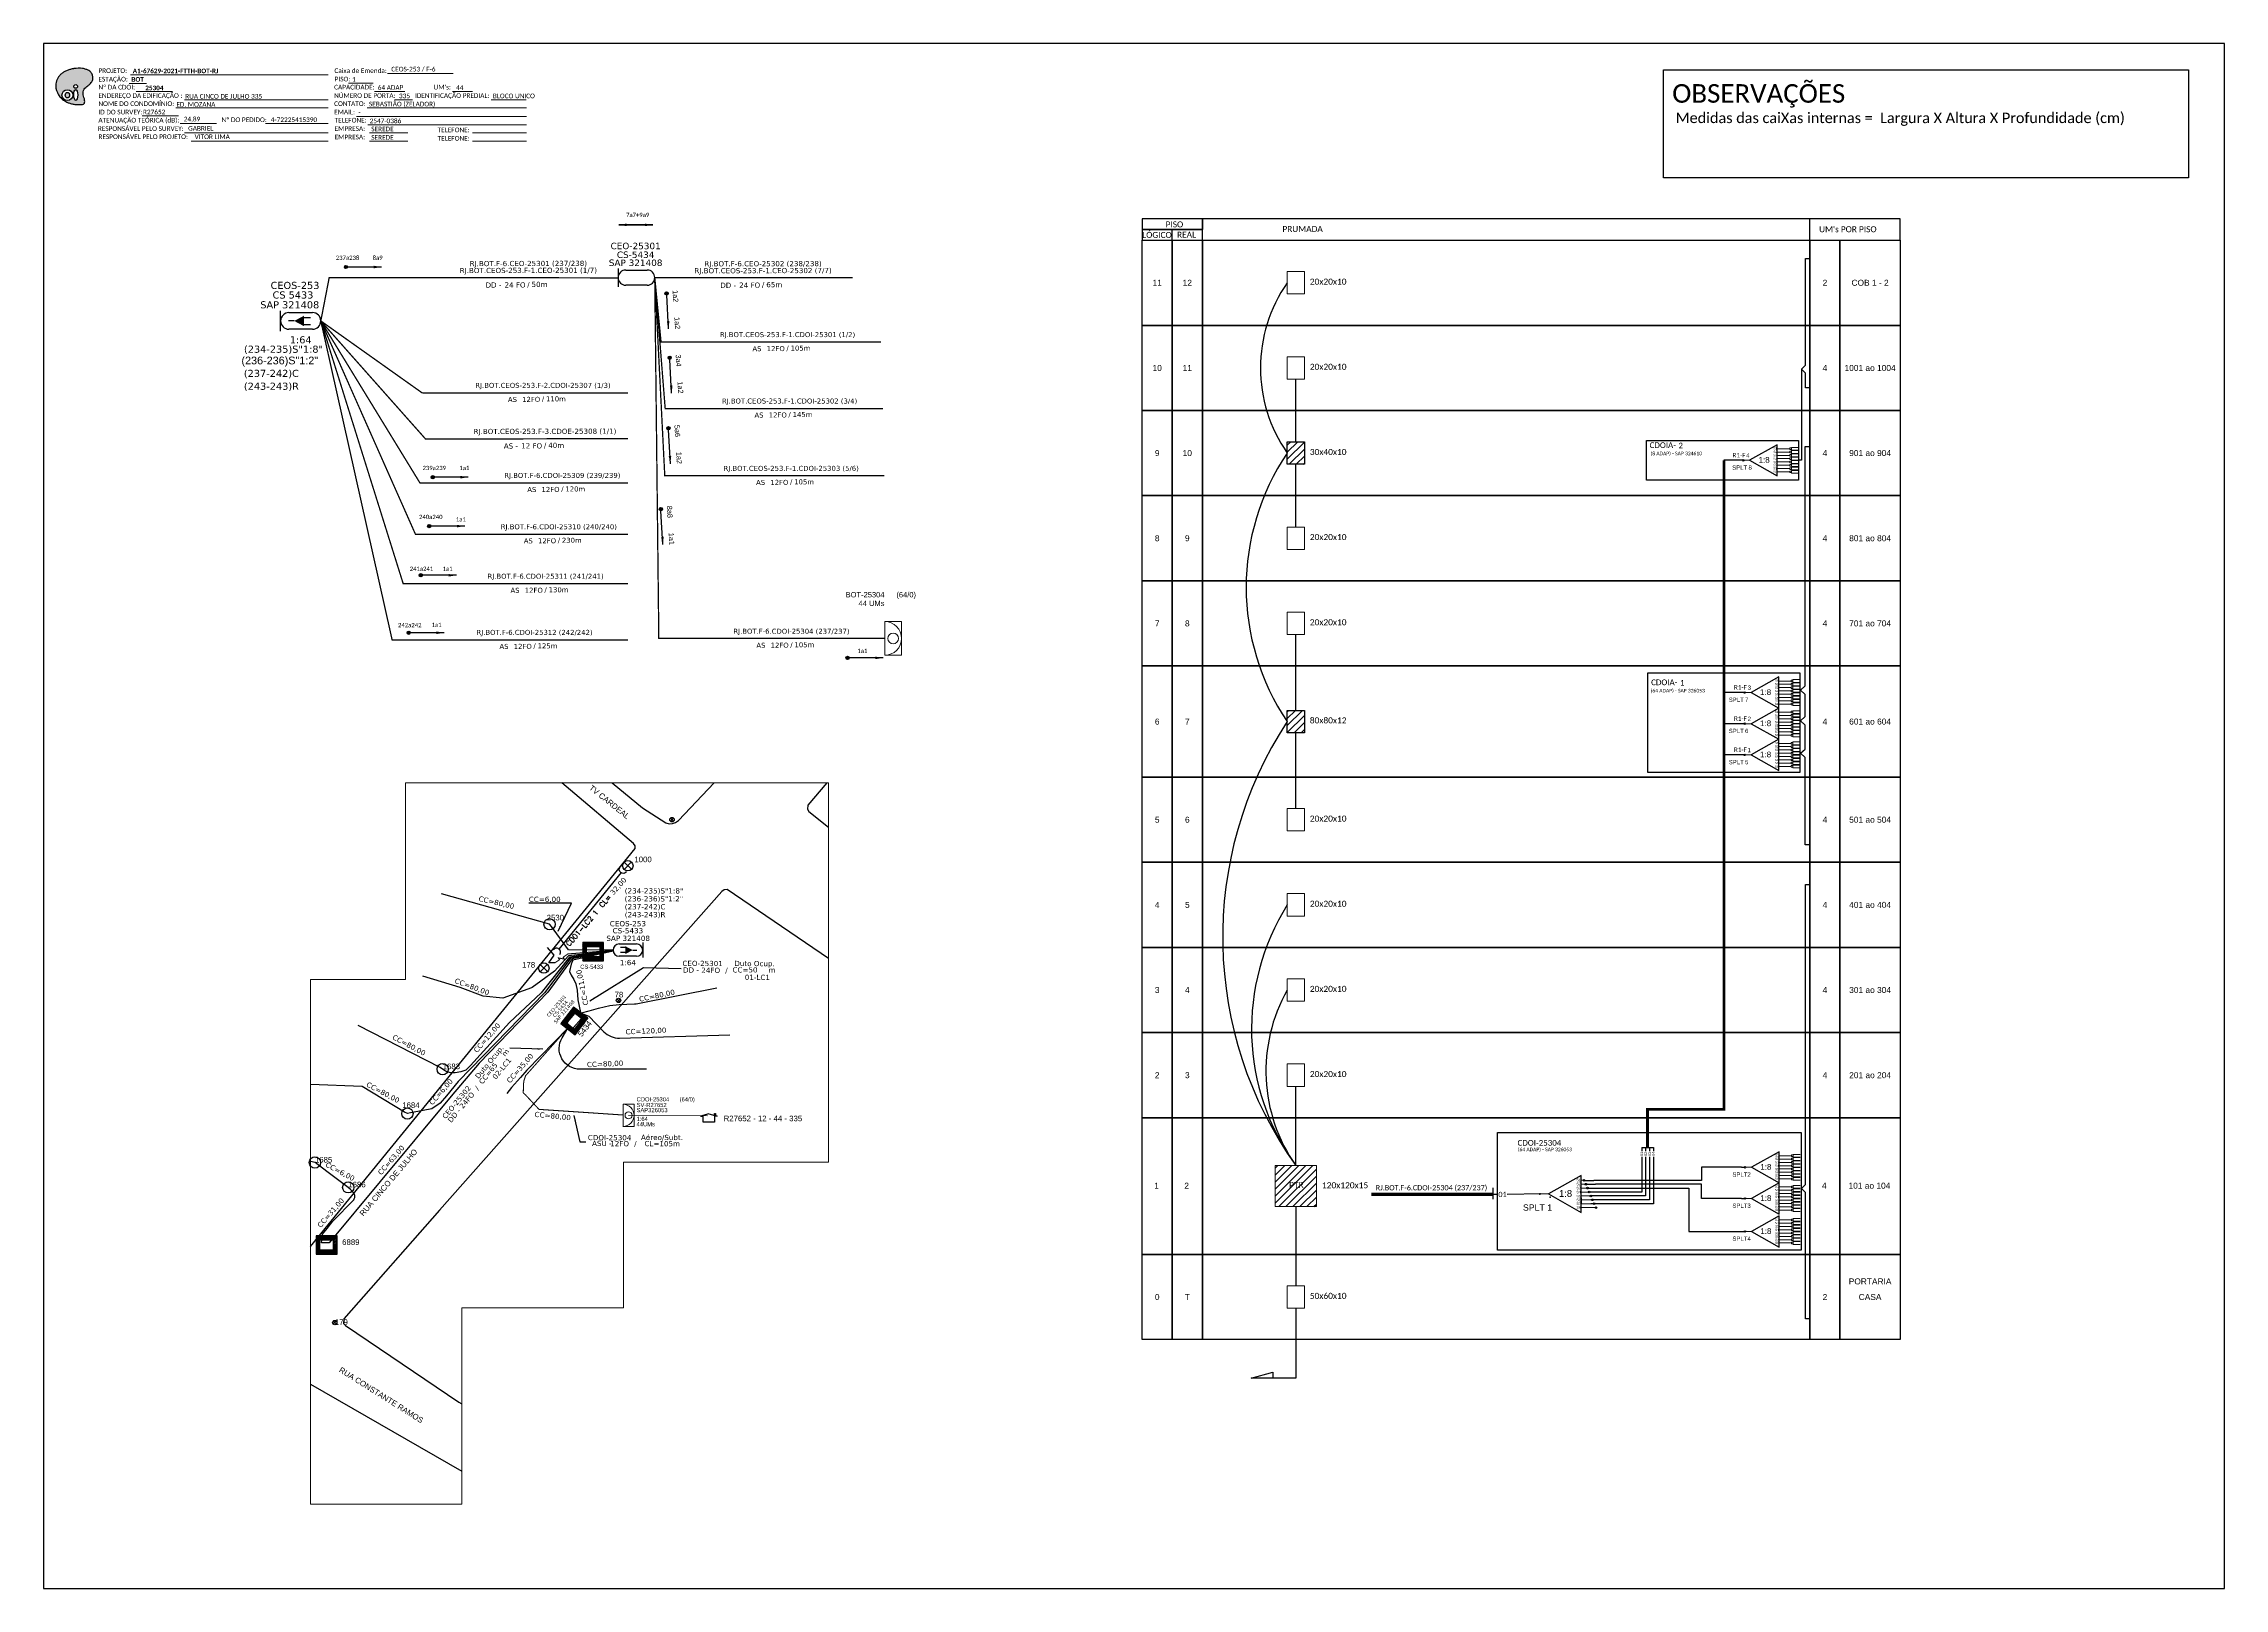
# Paper-space layout 'CDOI-XXXX' of a CAD drawing. Extents: x 0 to 839, y 0 to 594.
# The model-space entities are those that its viewports show. They can reach past a viewport. Long polylines and large blocks are cut down to what shows.
import ezdxf
from ezdxf.enums import TextEntityAlignment as Align

# ---------------------------------------------------------------- set-up
doc = ezdxf.new("R2010")
doc.units = 0
for name, color, linetype in [('10.1-Caixas Subterrâneas', 5, 'Continuous'), ('10.4-Postes', 1, 'Continuous'), ('20.4-CEOS', 1, 'Continuous'), ('20.5-CEO', 1, 'Continuous'), ('CAP a instalar', 1, 'Continuous'), ('celulas gpon', 7, 'Continuous'), ('Hidrografia Linear', 166, 'Continuous'), ('label_cabos', 7, 'Continuous'), ('Legenda', 1, 'Continuous'), ('locais', 7, 'Continuous'), ('locais legendas', 7, 'Continuous'), ('QUADRA', 7, 'Continuous'), ('Seta indicação do cabo', 7, 'Continuous'), ('Subida Lateral', 5, 'Continuous'), ('surveys', 7, 'Continuous'), ('surveys legendas', 7, 'Continuous')]:
    doc.layers.add(name, color=color, linetype=linetype)
for name, color, linetype, lineweight in [("20.0-LEGENDA DOS CDO'S", 1, 'Continuous', 0), ('20.1-CDO_INTERIOR', 1, 'Continuous', 0), ('20.6-CORDOALHA_SUPORTE', 7, 'Continuous', 25), ('40.1-ETIQUETAS', 1, 'Continuous', 20), ('CORDOALHA_SUPORTE', 7, 'Continuous', 25), ('Segmento Logradouro Texto', 7, 'Continuous', 0)]:
    doc.layers.add(name, color=color, linetype=linetype, lineweight=lineweight)
doc.layers.add('DROP DE CLIENTE', color=140, linetype='Continuous', plot=False)
doc.layers.add('EXTRA', color=50, linetype='Continuous', plot=False)
doc.styles.add('ARIAL', font='arial.ttf')
doc.styles.add('DIGICADE', font='arial.ttf')
doc.styles.add('ROMANS', font='romans')
doc.styles.add('siredit', font='verdana.ttf')
doc.styles.get("Standard").update_dxf_attribs({"font": 'arial.ttf'})
doc.styles.add('WMF-Calibri0', font='calibri.ttf')
doc.styles.add('WMF-Calibri1', font='calibrib.ttf')
doc.linetypes.add('FENCELINE1', pattern='A,0.25,-0.1,[133,ltypeshp.shx,S=0.1,R=0,X=-0.1,Y=0],-0.1,1', length=1.45)
doc.dimstyles.new('CC', dxfattribs={"dimtxt": 1, "dimasz": 2, "dimexe": 0.18, "dimexo": 0.0625, "dimgap": 0.09, "dimtad": 0, "dimdec": 0, "dimrnd": 1, "dimzin": 0, "dimdsep": 46, "dimtxsty": 'siredit', "dimblk": 'NONE', "dimcen": 0, "dimse1": 1, "dimse2": 1, "dimsd1": 1, "dimsd2": 1, "dimclrt": 7, "dimadec": 0, "dimazin": 0, "dimtfac": 1, "dimtdec": 0, "dimtofl": 0, "dimtmove": 0, "dimatfit": 3, "dimfxl": 0, "dimtolj": 1, "dimtzin": 0, "dimarcsym": 0})

# ---------------------------------------------------------------- blocks, each defined once
blk = doc.blocks.new('OI')
h = blk.add_hatch(color=40)
edge = h.paths.add_edge_path()
edge.add_spline(control_points=[(4.35, -0.67), (3.92, -0.99), (3.26, -1.5), (2.81, -2.59), (2.9, -3.5), (3.06, -4.27), (3.31, -4.85), (3.37, -5.39), (3.4, -5.88), (3.2, -6.4), (2.54, -6.61), (1.65, -6.63), (0.55, -6.67), (-0.56, -6.42), (-1.61, -6.14), (-2.77, -5.61), (-3.92, -4.77), (-4.89, -3.7), (-5.34, -2.65), (-5.6, -1.94), (-5.85, -0.96), (-5.71, 0.47), (-5.1, 2.02), (-4.14, 3.02), (-3.3, 3.61), (-2.37, 4.16), (-1.36, 4.44), (-0.56, 4.7), (0.79, 4.85), (2.24, 4.97), (3.79, 4.57), (4.67, 4.21), (5.44, 3.65), (5.76, 2.99), (6.03, 2.21), (6.01, 1.46), (5.72, 0.64), (5.31, 0.08), (4.88, -0.38), (4.51, -0.55), (4.35, -0.67)], knot_values=[0, 0, 0, 0, 1.60434, 2.417191, 3.427595, 4.282808, 4.776746, 5.304182, 5.888771, 6.258406, 6.858137, 7.79129, 8.986195, 10.124242, 11.187857, 12.242908, 13.953784, 15.414161, 16.515391, 17.349188, 17.675853, 19.552021, 21.515531, 22.568638, 23.63245, 24.621084, 25.782718, 26.745347, 27.142653, 29.870543, 31.004649, 31.921532, 32.709589, 33.801391, 34.042471, 35.192333, 35.971461, 36.628871, 37.254359, 37.836911, 37.836911, 37.836911, 37.836911], degree=3, periodic=0)
h.paths.add_polyline_path([(1.13, -0.87, -1), (-0.04, -0.87, -1)], flags=16)
edge = h.paths.add_edge_path(flags=16)
edge.add_ellipse((0.56, -3.59), major_axis=(-0.02, 1.71), ratio=0.361305, start_angle=0, end_angle=360)
h.paths.add_polyline_path([(-0.36, -3.62, -1), (-3.8, -3.62, -1)], flags=16)
edge = h.paths.add_edge_path(flags=0)
edge.add_ellipse((-2.08, -3.62), major_axis=(0, 0.885), ratio=0.758294, start_angle=0, end_angle=360)
at = {"color": 40}
for centre, radius in [((-2.08, -3.62), 1.72), ((0.54, -0.87), 0.587)]:
    blk.add_circle(centre, radius, dxfattribs=at)
blk.add_ellipse((-2.08, -3.62), major_axis=(0, 0.885), ratio=0.758294, start_param=-3.141592653589792, end_param=3.141592653589792, dxfattribs=at)
blk.add_ellipse((0.56, -3.59), major_axis=(-0.02, 1.71), ratio=0.361305, dxfattribs=at)
at = {"color": 40, "start_tangent": (-0.800898, -0.598801), "end_tangent": (-0.800898, -0.598801)}
blk.add_spline([(4.35, -0.67), (3.2, -1.78), (2.9, -2.54), (2.92, -3.55), (3.12, -4.38), (3.28, -4.85), (3.37, -5.37), (3.35, -5.95), (3.2, -6.29), (2.66, -6.55), (1.73, -6.63), (0.54, -6.62), (-0.58, -6.41), (-1.6, -6.11), (-2.56, -5.67), (-3.95, -4.67), (-4.89, -3.56), (-5.37, -2.56), (-5.64, -1.78), (-5.72, -1.46), (-5.63, 0.42), (-4.84, 2.22), (-4.13, 2.99), (-3.27, 3.62), (-2.4, 4.09), (-1.3, 4.47), (-0.37, 4.72), (0.02, 4.77), (2.75, 4.8), (3.85, 4.53), (4.69, 4.16), (5.31, 3.68), (5.85, 2.73), (5.93, 2.5), (5.94, 1.35), (5.67, 0.62), (5.29, 0.08), (4.84, -0.36), (4.35, -0.67)], degree=3, dxfattribs=at)
blk = doc.blocks.new('CARIMBO')
at = {"color": 7, "lineweight": 0}
for points in [[(134.48, -16.3), (159.61, -16.3)], [(35.15, -20.06), (41.7, -20.06)], [(35.66, -16.79), (111.64, -16.79)], [(37.81, -23.14), (51.75, -23.14)], [(119.43, -20.02), (128.92, -20.02)], [(129.48, -23.14), (141.1, -23.14)], [(159.42, -23.14), (167.09, -23.14)], [(40.13, -32.55), (54.07, -32.55)], [(52.97, -29.48), (111.64, -29.48)], [(56.38, -26.37), (111.64, -26.37)], [(122.56, -32.72), (187.83, -32.72)], [(126.6, -29.48), (187.83, -29.48)], [(137.07, -26.37), (144.01, -26.37)], [(174.24, -26.37), (187.8, -26.37)], [(54.67, -35.52), (68.61, -35.52)], [(56.38, -39.07), (111.64, -39.07)], [(126.84, -35.96), (187.83, -35.96)], [(127.45, -39.07), (142.25, -39.07)], [(167.06, -39.07), (187.83, -39.07)], [(58.87, -42.31), (111.64, -42.31)], [(127.45, -42.31), (142.25, -42.31)], [(167.06, -42.31), (187.83, -42.31)]]:
    blk.add_lwpolyline(points, dxfattribs=at)
at = {"color": 7, "xscale": 1.213923925163967, "yscale": 1.213923925163967, "zscale": 1.213923925163967, "rotation": 0.1532896023949059}
blk.add_blockref('OI', (13.86, -20.16), dxfattribs=at)
at = {"color": 7, "lineweight": 0, "style": 'WMF-Calibri0'}
for s, height, p in [('PROJETO:', 1.793, (23.26, -16.04)), ('Caixa de Emenda:', 1.7927, (114.02, -16.04)), ('ESTAÇÃO:', 1.793, (23.26, -19.32)), ('ENDEREÇO DA EDIFICAÇÃO :', 1.7927, (23.26, -25.63)), ('Nº DA CDOI:', 1.7927, (23.26, -22.39)), ('CAPACIDADE:', 1.7927, (113.91, -22.39)), ('NÚMERO DE PORTA:', 1.7927, (113.91, -25.63)), ('PISO:', 1.793, (114.09, -19.28)), ('IDENTIFICAÇÃO PREDIAL:', 1.7927, (144.99, -25.63)), ("UM's:", 1.793, (152.15, -22.39)), ('ATENUAÇÃO TEÓRICA (dB):', 1.7927, (23.26, -35.09)), ('NOME DO CONDOMÍNIO:', 1.7927, (23.26, -28.74)), ('ID DO SURVEY:', 1.7927, (23.26, -31.97)), ('CONTATO:', 1.793, (113.91, -28.74)), ('EMAIL:', 1.793, (113.91, -31.97)), ('TELEFONE:', 1.793, (114.09, -35.09)), ('RESPONSÁVEL PELO SURVEY:', 1.7927, (23.02, -38.32)), ('RESPONSÁVEL PELO PROJETO:', 1.7927, (23.26, -41.44)), ('EMPRESA:', 1.793, (114.09, -38.32)), ('EMPRESA:', 1.793, (114.09, -41.56)), ('TELEFONE:', 1.793, (153.7, -38.83)), ('TELEFONE:', 1.793, (153.7, -42.06))]:
    blk.add_text(s, height=height, dxfattribs=at).set_placement(p)
at = {"color": 7, "lineweight": 0, "flags": 8}
for tag, p, style in [('PROJ', (36.46, -16.13), 'WMF-Calibri1'), ('CEOS-XX', (135.87, -15.46), 'WMF-Calibri0'), ('EST', (35.94, -19.41), 'WMF-Calibri1'), ('LOGRADOURO', (56.65, -25.91), 'WMF-Calibri0'), ('PISO_PTR', (120.78, -19.42), 'WMF-Calibri0'), ('CAPAC.', (130.66, -22.52), 'WMF-Calibri0'), ('N°', (138.85, -25.77), 'WMF-Calibri0'), ("UC'S", (160.78, -22.54), 'WMF-Calibri0'), ('N°PREDIO', (174.94, -25.77), 'WMF-Calibri0'), ('_ID_', (40.39, -31.94), 'WMF-Calibri0'), ('NOME_DO_COND.', (53.23, -29.02), 'WMF-Calibri0'), ('O_POTEN', (56.06, -34.68), 'WMF-Calibri0'), ('EMAIL', (123.26, -32.12), 'WMF-Calibri0'), ('NOME_DO_CONTATO', (127.3, -28.89), 'WMF-Calibri0'), ('RES_SURVEY', (57.78, -38.23), 'WMF-Calibri0'), ('RES_PROJ', (60.27, -41.47), 'WMF-Calibri0'), ('TELEFONE', (127.55, -35.36), 'WMF-Calibri0'), ('EMP_RESP_SURVEY', (128.16, -38.47), 'WMF-Calibri0'), ('EMP_RESP_PROJ', (128.16, -41.71), 'WMF-Calibri0'), ('CONT_RESP_SURVEY', (167.76, -38.47), 'WMF-Calibri0'), ('CONT_RESP_PROJ', (167.76, -41.71), 'WMF-Calibri0')]:
    blk.add_attdef(tag, p, '', height=1.79, dxfattribs=dict(at, style=style))
at = {"color": 7, "lineweight": 0, "style": 'WMF-Calibri1', "flags": 8}
blk.add_attdef("N° CDO'S", text='', height=1.79, dxfattribs=at).set_placement((44.78, -22.68), align=Align.CENTER)
blk = doc.blocks.new('_None')
blk = doc.blocks.new('MANHOLE_MS')
at = {"linetype": 'Continuous'}
blk.add_circle((0, 0), 0.0000101, dxfattribs=at)
blk = doc.blocks.new('SURVEY_SURVEY')
for p, q in [((0, 0.0000152), (-0.0000151, 0.0000108)), ((-0.0000151, 0.0000108), (-0.0000104, 0.0000108)), ((-0.0000103, 0), (-0.0000103, 0.0000108)), ((0.0000103, 0), (-0.0000103, 0)), ((0, 0.0000152), (0.0000151, 0.0000108)), ((0.0000101, 0.0000159), (0.0000117, 0.0000159)), ((0.0000101, 0.0000123), (0.0000101, 0.0000159)), ((0.0000151, 0.0000108), (0.0000103, 0.0000108)), ((0.0000103, 0.0000108), (0.0000103, 0)), ((0.0000117, 0.0000159), (0.0000117, 0.0000119))]:
    blk.add_line(p, q)
blk = doc.blocks.new('*X59')
at = {"color": 0, "linetype": 'Continuous'}
for p, q in [((-1.25, 0.34099), (-0.49099, 1.1)), ((-1.25, 0.517767), (-0.667767, 1.1)), ((-1.25, 0.694544), (-0.844544, 1.1)), ((-1.25, 0.87132), (-1.02132, 1.1)), ((-1.25, 1.048097), (-1.198097, 1.1)), ((-1.25, 0.164214), (-0.8035, 0.610714)), ((-1.25, -0.012563), (-0.8035, 0.433937)), ((-1.25, -0.18934), (-0.8035, 0.25716)), ((-1.25, -0.366117), (-0.8035, 0.080383)), ((-0.789214, 0.625), (-0.314214, 1.1)), ((-0.612437, 0.625), (-0.137437, 1.1)), ((-0.43566, 0.625), (0.03934, 1.1)), ((-0.258883, 0.625), (0.216117, 1.1)), ((-0.082107, 0.625), (0.392893, 1.1)), ((0.09467, 0.625), (0.56967, 1.1)), ((0.271447, 0.625), (0.746447, 1.1)), ((0.448223, 0.625), (0.923223, 1.1)), ((0.625, 0.625), (1.1, 1.1)), ((0.801777, 0.625), (1.25, 1.073223)), ((0.8035, 0.449947), (1.25, 0.896447)), ((0.8035, 0.27317), (1.25, 0.71967)), ((0.8035, 0.096393), (1.25, 0.542893)), ((0.8035, -0.080383), (1.25, 0.366117)), ((0.8035, -0.25716), (1.25, 0.18934)), ((0.8035, -0.433937), (1.25, 0.012563)), ((-1.25, -0.542893), (-0.8035, -0.096393)), ((-1.25, -0.71967), (-0.8035, -0.27317)), ((-1.25, -0.896447), (-0.8035, -0.449947)), ((-1.25, -1.073223), (-0.801777, -0.625)), ((-1.1, -1.1), (-0.625, -0.625)), ((-0.923223, -1.1), (-0.448223, -0.625)), ((-0.746447, -1.1), (-0.271447, -0.625)), ((-0.56967, -1.1), (-0.09467, -0.625)), ((-0.392893, -1.1), (0.082107, -0.625)), ((-0.216117, -1.1), (0.258883, -0.625)), ((-0.03934, -1.1), (0.43566, -0.625)), ((0.137437, -1.1), (0.612437, -0.625)), ((0.314214, -1.1), (0.789214, -0.625)), ((0.49099, -1.1), (1.25, -0.34099)), ((0.667767, -1.1), (1.25, -0.517767)), ((0.8035, -0.610714), (1.25, -0.164214)), ((0.844544, -1.1), (1.25, -0.694544)), ((1.02132, -1.1), (1.25, -0.87132)), ((1.198097, -1.1), (1.25, -1.048097))]:
    blk.add_line(p, q, dxfattribs=at)
blk = doc.blocks.new('MANHOLE_MQ')
at = {"color": 0, "linetype": 'Continuous'}
for p, q in [((0.0000062, 0.0000057), (-0.0000063, 0.0000057)), ((-0.0000063, 0.0000057), (-0.0000063, -0.0000053)), ((-0.000004, 0.0000033), (0.000004, 0.0000033)), ((-0.000004, -0.0000029), (-0.000004, 0.0000033)), ((0.000004, 0.0000033), (0.000004, -0.0000029)), ((0.0000062, -0.0000053), (0.0000062, 0.0000057)), ((-0.0000063, -0.0000053), (0.0000062, -0.0000053)), ((0.000004, -0.0000029), (-0.000004, -0.0000029)), ((0.000004, -0.0000029), (0.000004, -0.0000029))]:
    blk.add_line(p, q, dxfattribs=at)
at = {"color": 0, "linetype": 'Continuous', "xscale": 5e-06, "yscale": 5e-06, "zscale": 1e-05}
blk.add_blockref('*X59', (0, 0.0000002), dxfattribs=at)
blk = doc.blocks.new('*U118')
at = {"layer": '20.4-CEOS', "color": 7, "style": 'siredit'}
for tag, p in [('FIBRAS_SPLITTER', (0, 0)), ('FIBRAS_TOP_C', (0, -4.13)), ('RESERVA_FINAIS', (0, -5.46))]:
    blk.add_attdef(tag, p, '', height=1.01, dxfattribs=at)
for tag, p, flags in [('QTDE', (0, -9.4), 1), ('ID_ATIVIDADE', (0, -6.77), 3), ('FATOR', (0, -8.09), 1), ('FID', (0, -10.71), 1)]:
    blk.add_attdef(tag, p, '', height=1.01, dxfattribs=dict(at, flags=flags))
blk = doc.blocks.new('*U119')
at = {"layer": '20.4-CEOS', "color": 7, "style": 'siredit'}
blk.add_attdef('FIBRAS_SPLITTER', (0, 0), '', height=1.01, dxfattribs=at)
for tag, p, flags in [('QTDE', (0, -4.11), 1), ('ID_ATIVIDADE', (0, -1.48), 3), ('FATOR', (0, -2.79), 3), ('FID', (0, -5.42), 1)]:
    blk.add_attdef(tag, p, '', height=1.01, dxfattribs=dict(at, flags=flags))
blk = doc.blocks.new('*U120')
at = {"layer": '20.5-CEO'}
for p, q in [((-1.56, 1.26), (1.8, 1.26)), ((1.8, -1.13), (-1.56, -1.13))]:
    blk.add_line(p, q, dxfattribs=at)
blk.add_lwpolyline([(3, -1.38), (3, 1.51)], dxfattribs=at)
for centre, start, end in [((-1.56, 0.07), 90, 270), ((1.8, 0.07), 270, 90)]:
    blk.add_arc(centre, 1.2, start, end, dxfattribs=at)
at = {"layer": '20.5-CEO', "color": 7, "style": 'siredit'}
for tag, p in [('LOCAL', (0.12, 4.23)), ('SAP', (0.12, 2.97)), ('FID', (0.11, 5.61)), ('FIBRAS_RESERVA', (0.12, -1.94))]:
    blk.add_attdef(tag, text='', height=1.01, dxfattribs=at).set_placement(p, align=Align.TOP_CENTER)
at = {"layer": '20.5-CEO', "color": 7, "style": 'siredit', "flags": 3}
blk.add_attdef('QTDE', (-4.88, -7.06), '', height=1.01, dxfattribs=at)
at = {"layer": '20.5-CEO', "color": 7, "style": 'siredit'}
for tag, flags, p in [('ID_ATIVIDADE', 3, (0.11, -3.51)), ('FATOR', 1, (0.11, -4.82))]:
    blk.add_attdef(tag, text='', height=1.01, dxfattribs=dict(at, flags=flags)).set_placement(p, align=Align.TOP_CENTER)
blk = doc.blocks.new('LEGENDA DOS CABOS')
at = {"layer": 'EXTRA', "color": 0, "style": 'siredit'}
for tag, p in [('ID', (4.6, 0.97)), ('XX', (9.03, 0.97))]:
    blk.add_attdef(tag, text='', height=0.48, rotation=359.69, dxfattribs=at).set_placement(p, align=Align.MIDDLE_CENTER)
at = {"layer": 'Legenda', "color": 0, "style": 'siredit'}
for tag, p in [('TIPO_CABO', (1.31, 0)), ('CABO', (4.69, -0.05)), ('/', (6.81, -0.05)), ('METROS', (10.03, -0.05))]:
    blk.add_attdef(tag, text='', height=0.8, rotation=359.69, dxfattribs=at).set_placement(p, align=Align.MIDDLE_CENTER)
blk = doc.blocks.new('Inst CORD ALUMINIO 4.8 MM 3F')
at = {"layer": '20.6-CORDOALHA_SUPORTE', "color": 0, "lineweight": 0, "style": 'ROMANS', "flags": 3}
for tag, p in [('FATOR', (-5.2, -4.44)), ('ID_ATIVIDADE', (-5.2, -6.67))]:
    blk.add_attdef(tag, p, '', height=1, dxfattribs=at)
at = {"layer": '20.6-CORDOALHA_SUPORTE', "color": 0, "lineweight": 0, "style": 'ROMANS'}
blk.add_attdef('LANCE', text='', height=1, dxfattribs=at).set_placement((-0.54, -2.21), align=Align.RIGHT)
at = {"layer": '20.6-CORDOALHA_SUPORTE', "color": 0, "style": 'siredit'}
blk.add_attdef('QTDE', (-0.54, -2.21), '', height=1, rotation=359.69, dxfattribs=at)
at = {"layer": '20.6-CORDOALHA_SUPORTE', "color": 0, "lineweight": 0, "style": 'ROMANS'}
blk.add_attdef('FID', (-5.2, -8.9), '', height=1, dxfattribs=at)
blk = doc.blocks.new('Inst CB DT OCUP CFOA-SM-DD-G-24')
at = {"layer": 'label_cabos', "color": 0, "style": 'siredit'}
for tag, flags, p in [('ID_ATIVIDADE', 3, (1.31, 2.67)), ('FATOR', 1, (11.56, 2.55))]:
    blk.add_attdef(tag, text='', height=1, rotation=359.69, dxfattribs=dict(at, flags=flags)).set_placement(p, align=Align.MIDDLE_CENTER)
for tag, p in [('TIPO_CABO', (1.11, 0)), ('DESTINO_CABO', (3.13, 1.26)), ('CABO', (4.69, -0.05)), ('/', (7.71, -0.05)), ('LANCE', (10.41, 0.02)), ('TIPO_CABO', (13.11, 1.24)), ('UND', (16.46, 0)), ('FID', (13.65, -1.41))]:
    blk.add_attdef(tag, text='', height=1, rotation=359.69, dxfattribs=at).set_placement(p, align=Align.MIDDLE_CENTER)
blk.add_attdef('QTDE', (11.93, -0.45), '', height=1, rotation=359.69, dxfattribs=at)
blk = doc.blocks.new('SPLT_1-8_SC-APC')
at = {"color": 1, "lineweight": 0}
blk.add_lwpolyline([(-17.04, -7.55), (-19.26, -7.55)], dxfattribs=at)
at = {"color": 1}
blk.add_lwpolyline([(-7.37, -2.1), (-17.04, -7.55), (-7.37, -13), (-7.37, -2.1)], dxfattribs=at)
at = {"color": 3, "lineweight": 0}
for points in [[(-2.99, -3.51), (-7.37, -3.51)], [(-7.37, -4.66), (-2.99, -4.66)], [(-7.37, -5.82), (-2.99, -5.82)], [(-7.37, -6.97), (-2.99, -6.97)], [(-2.41, -3.02), (-2.41, -4)], [(-2.41, -3.02), (0, -3.02)], [(-2.41, -4), (0, -4)], [(-2.41, -4.17), (-2.41, -5.16)], [(-2.41, -4.17), (0, -4.17)], [(-2.41, -5.16), (0, -5.16)], [(-2.41, -5.32), (-2.41, -6.31)], [(-2.41, -5.32), (0, -5.32)], [(-2.41, -6.31), (0, -6.31)], [(-2.41, -6.48), (-2.41, -7.46)], [(-2.41, -6.48), (0, -6.48)], [(-2.41, -7.46), (0, -7.46)], [(-7.37, -8.12), (-2.99, -8.12)], [(-7.37, -9.28), (-2.99, -9.28)], [(-7.37, -10.43), (-2.99, -10.43)], [(-7.37, -11.58), (-2.99, -11.58)], [(-2.41, -7.63), (-2.41, -8.62)], [(-2.41, -7.63), (0, -7.63)], [(-2.41, -8.62), (0, -8.62)], [(-2.41, -8.78), (-2.41, -9.77)], [(-2.41, -8.78), (0, -8.78)], [(-2.41, -9.77), (0, -9.77)], [(-2.41, -9.94), (-2.41, -10.92)], [(-2.41, -9.94), (0, -9.94)], [(-2.41, -10.92), (0, -10.92)], [(-2.41, -11.09), (-2.41, -12.08)], [(-2.41, -11.09), (0, -11.09)], [(-2.41, -12.08), (0, -12.08)]]:
    blk.add_lwpolyline(points, dxfattribs=at)
for points in [[(-2.99, -3.22), (-2.41, -3.22), (-2.41, -3.8), (-2.99, -3.8)], [(-2.99, -4.38), (-2.41, -4.38), (-2.41, -4.95), (-2.99, -4.95)], [(-2.99, -5.53), (-2.41, -5.53), (-2.41, -6.1), (-2.99, -6.1)], [(-2.99, -6.68), (-2.41, -6.68), (-2.41, -7.26), (-2.99, -7.26)], [(-2.99, -7.84), (-2.41, -7.84), (-2.41, -8.41), (-2.99, -8.41)], [(-2.99, -8.99), (-2.41, -8.99), (-2.41, -9.56), (-2.99, -9.56)], [(-2.99, -10.14), (-2.41, -10.14), (-2.41, -10.72), (-2.99, -10.72)], [(-2.99, -11.3), (-2.41, -11.3), (-2.41, -11.87), (-2.99, -11.87)]]:
    blk.add_lwpolyline(points, close=True, dxfattribs=at)
at = {"color": 1, "style": 'ARIAL'}
for s, height, p in [('1:8', 2, (-13.91, -8.4)), ('S1', 0.75, (-8.74, -3.78)), ('S2', 0.75, (-8.74, -4.97)), ('S3', 0.75, (-8.74, -6.18)), ('S4', 0.75, (-8.74, -7.36)), ('S5', 0.75, (-8.74, -8.57)), ('S6', 0.75, (-8.74, -9.69)), ('S7', 0.75, (-8.74, -10.78)), ('S8', 0.75, (-8.74, -11.9))]:
    blk.add_text(s, height=height, dxfattribs=at).set_placement(p)
blk = doc.blocks.new('SPLT_1-8_DIV_DIR')
h = blk.add_hatch(color=3)
h.dxf.hatch_style = 1
edge = h.paths.add_edge_path()
edge.add_arc((12.77, 4.04), 0.242, 0, 360)
h = blk.add_hatch(color=3)
h.dxf.hatch_style = 1
edge = h.paths.add_edge_path()
edge.add_arc((13.27, 2.88), 0.242, 0, 360)
h = blk.add_hatch(color=3)
h.dxf.hatch_style = 1
edge = h.paths.add_edge_path()
edge.add_arc((13.77, 1.73), 0.242, 0, 360)
h = blk.add_hatch(color=3)
h.dxf.hatch_style = 1
edge = h.paths.add_edge_path()
edge.add_arc((14.27, 0.58), 0.242, 0, 360)
h = blk.add_hatch(color=3)
h.dxf.hatch_style = 1
edge = h.paths.add_edge_path()
edge.add_arc((14.77, -0.58), 0.242, 0, 360)
h = blk.add_hatch(color=3)
h.dxf.hatch_style = 1
edge = h.paths.add_edge_path()
edge.add_arc((15.27, -1.73), 0.242, 0, 360)
h = blk.add_hatch(color=3)
h.dxf.hatch_style = 1
edge = h.paths.add_edge_path()
edge.add_arc((15.77, -2.88), 0.242, 0, 360)
h = blk.add_hatch(color=3)
h.dxf.hatch_style = 1
edge = h.paths.add_edge_path()
edge.add_arc((16.27, -4.04), 0.242, 0, 360)
at = {"color": 1, "lineweight": 0}
blk.add_lwpolyline([(2.22, 0), (0, 0)], dxfattribs=at)
at = {"color": 1}
blk.add_lwpolyline([(11.89, 5.45), (2.22, 0), (11.89, -5.45), (11.89, 5.45)], dxfattribs=at)
at = {"color": 7, "lineweight": 0}
for points in [[(12.77, 4.04), (11.89, 4.04)], [(11.89, 2.88), (13.27, 2.88)], [(11.89, 1.73), (13.77, 1.73)], [(11.89, 0.58), (14.27, 0.58)], [(11.89, -0.58), (14.77, -0.58)], [(11.89, -1.73), (15.27, -1.73)], [(11.89, -2.88), (15.77, -2.88)], [(11.89, -4.04), (16.27, -4.04)]]:
    blk.add_lwpolyline(points, dxfattribs=at)
at = {"color": 3}
for centre in [(12.77, 4.04), (13.27, 2.88), (13.77, 1.73), (14.27, 0.58), (14.77, -0.58), (15.27, -1.73), (15.77, -2.88), (16.27, -4.04)]:
    blk.add_circle(centre, 0.242, dxfattribs=at)
at = {"color": 1, "style": 'ARIAL'}
for s, height, p in [('1:8', 2, (5.35, -0.85)), ('S1', 0.75, (10.52, 3.77)), ('S2', 0.75, (10.52, 2.58)), ('S3', 0.75, (10.52, 1.37)), ('S4', 0.75, (10.52, 0.19)), ('S5', 0.75, (10.52, -1.02)), ('S6', 0.75, (10.52, -2.14)), ('S7', 0.75, (10.52, -3.24)), ('S8', 0.75, (10.52, -4.36))]:
    blk.add_text(s, height=height, dxfattribs=at).set_placement(p)

msp = doc.modelspace()

# ---------------------------------------------------------------- hatches: boundary and pattern name
h = msp.add_hatch()
h.set_pattern_fill('ANSI31', color=1, scale=0.6)
h.set_pattern_definition([(45, (-685.4431, 129.4945), (-1.3470384, 1.3470384), [])])
h.paths.add_polyline_path([(388.89, 1034.03), (395.51, 1034.03), (395.51, 1042.65), (388.89, 1042.65)])
h.paths.add_polyline_path([(388.89, 1137.26), (395.51, 1137.26), (395.51, 1145.88), (388.89, 1145.88)])
h = msp.add_hatch(color=3)
h.dxf.hatch_style = 1
edge = h.paths.add_edge_path()
edge.add_arc((564.24, 1138.8), 0.282, 0, 360)
h = msp.add_hatch(color=3)
h.dxf.hatch_style = 1
edge = h.paths.add_edge_path()
edge.add_arc((564.81, 1049.49), 0.282, 0, 360)
h = msp.add_hatch(color=3)
h.dxf.hatch_style = 1
edge = h.paths.add_edge_path()
edge.add_arc((564.81, 1037.51), 0.282, 0, 360)
h = msp.add_hatch(color=3)
h.dxf.hatch_style = 1
edge = h.paths.add_edge_path()
edge.add_arc((564.81, 1025.52), 0.282, 0, 360)
h = msp.add_hatch()
h.set_pattern_fill('ANSI31', color=1, scale=0.6)
h.set_pattern_definition([(45, (-85.8807, 3500.023), (-1.3470384, 1.3470384), [])])
h.paths.add_polyline_path([(400.1, 867.62), (384.3, 867.62), (384.3, 851.81), (400.1, 851.81)])
h.paths.add_polyline_path([(389.03, 858.44), (395.84, 858.44), (395.84, 861.92), (389.03, 861.92)], flags=24)
h = msp.add_hatch(color=3)
h.dxf.hatch_style = 1
edge = h.paths.add_edge_path()
edge.add_arc((564.91, 866.93), 0.282, 0, 360)
h = msp.add_hatch(color=3)
h.dxf.hatch_style = 1
edge = h.paths.add_edge_path()
edge.add_arc((486.02, 856.66), 0.41, 0, 360)
h = msp.add_hatch(color=3)
h.dxf.hatch_style = 1
edge = h.paths.add_edge_path()
edge.add_arc((564.91, 854.95), 0.282, 0, 360)
h = msp.add_hatch(color=3)
h.dxf.hatch_style = 1
edge = h.paths.add_edge_path()
edge.add_arc((564.91, 842.27), 0.282, 0, 360)
at = {"layer": 'Seta indicação do cabo'}
h = msp.add_hatch(color=256, dxfattribs=at)
h.dxf.hatch_style = 1
h.paths.add_polyline_path([(27.58, 1213.12, 1), (26.33, 1213.12, 1)])
h = msp.add_hatch(color=256, dxfattribs=at)
h.dxf.hatch_style = 1
h.paths.add_polyline_path([(150.85, 1202.98, 1), (149.6, 1202.98, 1)])
h = msp.add_hatch(color=256, dxfattribs=at)
h.dxf.hatch_style = 1
h.paths.add_polyline_path([(152.04, 1178.24, 1), (150.79, 1178.24, 1)])
h = msp.add_hatch(color=256, dxfattribs=at)
h.dxf.hatch_style = 1
h.paths.add_polyline_path([(151.56, 1151.14, 1), (150.31, 1151.14, 1)])
h = msp.add_hatch(color=256, dxfattribs=at)
h.dxf.hatch_style = 1
h.paths.add_polyline_path([(60.92, 1132.3, 1), (59.67, 1132.3, 1)])
h = msp.add_hatch(color=256, dxfattribs=at)
h.dxf.hatch_style = 1
h.paths.add_polyline_path([(148.65, 1120.03, 1), (147.4, 1120.03, 1)])
h = msp.add_hatch(color=256, dxfattribs=at)
h.dxf.hatch_style = 1
h.paths.add_polyline_path([(59.59, 1113.49, 1), (58.33, 1113.49, 1)])
h = msp.add_hatch(color=256, dxfattribs=at)
h.dxf.hatch_style = 1
h.paths.add_polyline_path([(56.33, 1094.58, 1), (55.08, 1094.58, 1)])
h = msp.add_hatch(color=256, dxfattribs=at)
h.dxf.hatch_style = 1
h.paths.add_polyline_path([(51.68, 1072.48, 1), (50.43, 1072.48, 1)])
h = msp.add_hatch(color=1, dxfattribs=at)
h.dxf.hatch_style = 1
h.paths.add_polyline_path([(220.44, 1062.82, 1), (219.18, 1062.82, 1)])

# ---------------------------------------------------------------- linework, layer by layer
at = {"color": 5}
msp.add_line((525.19, 874.54), (529.69, 874.54), dxfattribs=at)
at = {"color": 7}
for p, q in [((503.03, 861.92), (506.77, 861.92)), ((548.24, 860.42), (507.42, 860.42)), ((548.24, 854.95), (548.24, 860.42)), ((563.6, 854.95), (548.24, 854.95))]:
    msp.add_line(p, q, dxfattribs=at)
for points in [[(-89.32, 705.02), (749.25, 705.02), (749.25, 1299.02), (-89.32, 1299.02), (-89.32, 705.02)], [(344.67, 1223.43), (344.67, 1227.54)], [(356.24, 1223.43), (624.61, 1223.43), (624.61, 1231.65), (356.24, 1231.65), (356.24, 1231.65), (356.24, 1227.54)], [(589.86, 1223.43), (589.86, 1231.65)]]:
    msp.add_lwpolyline(points)
msp.add_lwpolyline([(533.51, 1288.91), (735.49, 1288.91), (735.49, 1247.35), (533.51, 1247.35)], close=True, dxfattribs=at)
at = {"color": 7, "lineweight": 0}
msp.add_lwpolyline([(-4.01, 1268.26), (20.14, 1268.26)], dxfattribs=at)
for points in [[(333.1, 1227.54), (356.24, 1227.54), (356.24, 1231.65), (333.1, 1231.65)], [(333.1, 1223.43), (356.24, 1223.43), (356.24, 1227.54), (333.1, 1227.54)], [(333.1, 1223.43), (344.67, 1223.43), (344.67, 1190.68), (333.1, 1190.68)], [(344.67, 1223.43), (356.24, 1223.43), (356.24, 1190.68), (344.67, 1190.68)], [(356.24, 1223.43), (589.86, 1223.43), (589.86, 1190.68), (356.24, 1190.68)], [(589.86, 1223.43), (601.43, 1223.43), (601.43, 1190.68), (589.86, 1190.68)], [(601.43, 1223.43), (624.58, 1223.43), (624.58, 1190.68), (601.43, 1190.68)], [(333.1, 1190.68), (344.67, 1190.68), (344.67, 1157.94), (333.1, 1157.94)], [(344.67, 1190.68), (356.24, 1190.68), (356.24, 1157.94), (344.67, 1157.94)], [(356.24, 1190.68), (589.86, 1190.68), (589.86, 1157.94), (356.24, 1157.94)], [(589.86, 1190.68), (601.43, 1190.68), (601.43, 1157.94), (589.86, 1157.94)], [(601.43, 1190.68), (624.58, 1190.68), (624.58, 1157.94), (601.43, 1157.94)], [(333.1, 1157.94), (344.67, 1157.94), (344.67, 1125.2), (333.1, 1125.2)], [(344.67, 1157.94), (356.24, 1157.94), (356.24, 1125.2), (344.67, 1125.2)], [(356.24, 1157.94), (589.86, 1157.94), (589.86, 1125.2), (356.24, 1125.2)], [(589.86, 1157.94), (601.43, 1157.94), (601.43, 1125.2), (589.86, 1125.2)], [(601.43, 1157.94), (624.58, 1157.94), (624.58, 1125.2), (601.43, 1125.2)], [(333.1, 1125.2), (344.67, 1125.2), (344.67, 1092.45), (333.1, 1092.45)], [(344.67, 1125.2), (356.24, 1125.2), (356.24, 1092.45), (344.67, 1092.45)], [(356.24, 1125.2), (589.86, 1125.2), (589.86, 1092.45), (356.24, 1092.45)], [(589.86, 1125.2), (601.43, 1125.2), (601.43, 1092.45), (589.86, 1092.45)], [(601.43, 1125.2), (624.58, 1125.2), (624.58, 1092.45), (601.43, 1092.45)], [(333.1, 1092.45), (344.67, 1092.45), (344.67, 1059.71), (333.1, 1059.71)], [(344.67, 1092.45), (356.24, 1092.45), (356.24, 1059.71), (344.67, 1059.71)], [(356.24, 1092.45), (589.86, 1092.45), (589.86, 1059.71), (356.24, 1059.71)], [(589.86, 1092.45), (601.43, 1092.45), (601.43, 1059.71), (589.86, 1059.71)], [(601.43, 1092.45), (624.58, 1092.45), (624.58, 1059.71), (601.43, 1059.71)], [(333.1, 1059.71), (344.67, 1059.71), (344.67, 1016.97), (333.1, 1016.97)], [(344.67, 1059.71), (356.24, 1059.71), (356.24, 1016.97), (344.67, 1016.97)], [(356.24, 1059.71), (589.86, 1059.71), (589.86, 1016.97), (356.24, 1016.97)], [(589.86, 1059.71), (601.43, 1059.71), (601.43, 1016.97), (589.86, 1016.97)], [(601.43, 1059.71), (624.58, 1059.71), (624.58, 1016.97), (601.43, 1016.97)], [(333.1, 1016.97), (344.67, 1016.97), (344.67, 984.22), (333.1, 984.22)], [(344.67, 1016.97), (356.24, 1016.97), (356.24, 984.22), (344.67, 984.22)], [(356.24, 1016.97), (589.86, 1016.97), (589.86, 984.22), (356.24, 984.22)], [(589.86, 1016.97), (601.43, 1016.97), (601.43, 984.22), (589.86, 984.22)], [(601.43, 1016.97), (624.58, 1016.97), (624.58, 984.22), (601.43, 984.22)], [(333.1, 984.22), (344.67, 984.22), (344.67, 951.48), (333.1, 951.48)], [(344.67, 984.22), (356.24, 984.22), (356.24, 951.48), (344.67, 951.48)], [(356.24, 984.22), (589.86, 984.22), (589.86, 951.48), (356.24, 951.48)], [(589.86, 984.22), (601.43, 984.22), (601.43, 951.48), (589.86, 951.48)], [(601.43, 984.22), (624.58, 984.22), (624.58, 951.48), (601.43, 951.48)], [(333.1, 951.48), (344.67, 951.48), (344.67, 918.73), (333.1, 918.73)], [(344.67, 951.48), (356.24, 951.48), (356.24, 918.73), (344.67, 918.73)], [(356.24, 951.48), (589.86, 951.48), (589.86, 918.73), (356.24, 918.73)], [(589.86, 951.48), (601.43, 951.48), (601.43, 918.73), (589.86, 918.73)], [(601.43, 951.48), (624.58, 951.48), (624.58, 918.73), (601.43, 918.73)], [(333.1, 918.73), (344.67, 918.73), (344.67, 885.99), (333.1, 885.99)], [(344.67, 918.73), (356.24, 918.73), (356.24, 885.99), (344.67, 885.99)], [(356.24, 918.73), (589.86, 918.73), (589.86, 885.99), (356.24, 885.99)], [(589.86, 918.73), (601.43, 918.73), (601.43, 885.99), (589.86, 885.99)], [(601.43, 918.73), (624.58, 918.73), (624.58, 885.99), (601.43, 885.99)], [(333.1, 885.99), (344.67, 885.99), (344.67, 833.43), (333.1, 833.43)], [(344.67, 885.99), (356.24, 885.99), (356.24, 833.43), (344.67, 833.43)], [(356.24, 885.99), (589.86, 885.99), (589.86, 833.43), (356.24, 833.43)], [(589.86, 885.99), (601.43, 885.99), (601.43, 833.43), (589.86, 833.43)], [(601.43, 885.99), (624.58, 885.99), (624.58, 833.43), (601.43, 833.43)], [(333.1, 833.43), (344.67, 833.43), (344.67, 800.69), (333.1, 800.69)], [(344.67, 833.43), (356.24, 833.43), (356.24, 800.69), (344.67, 800.69)], [(356.24, 833.43), (589.86, 833.43), (589.86, 800.69), (356.24, 800.69)], [(589.86, 833.43), (601.43, 833.43), (601.43, 800.69), (589.86, 800.69)], [(601.43, 833.43), (624.58, 833.43), (624.58, 800.69), (601.43, 800.69)]]:
    msp.add_lwpolyline(points, close=True)
at = {"color": 3}
for points in [[(589.83, 1166.66), (588.18, 1166.66), (588.17, 1172.32), (586.61, 1173.83), (588.17, 1175.34), (588.17, 1216.35), (589.83, 1216.35)], [(392.2, 1145.88), (392.2, 1170)], [(586.61, 1173.83), (586.61, 1138.79), (585.46, 1138.79)], [(587.98, 1046.45), (587.98, 1048.72), (586.26, 1050.38), (587.98, 1052.04), (587.98, 1144.08), (589.8, 1144.08)], [(392.2, 1113.14), (392.2, 1137.26)], [(392.2, 1042.65), (392.2, 1071.77)], [(587.98, 1030.69), (587.98, 1036.92), (586.25, 1038.58), (587.98, 1040.24), (587.98, 1046.45), (587.98, 1046.45)], [(392.2, 1004.9), (392.2, 1034.03)], [(589.8, 990.99), (587.98, 990.99), (587.98, 1024.46), (586.26, 1026.12), (587.98, 1027.78), (587.98, 1030.69)], [(589.83, 808.7), (588.18, 808.7), (588.17, 857.28), (586.61, 858.79), (588.17, 860.3), (588.17, 975.63), (589.83, 975.63)], [(392.2, 867.62), (392.2, 898.05)], [(563.62, 866.95), (564.94, 866.95)], [(469.8, 856.53), (468.02, 856.53)], [(486.43, 856.68), (473.42, 856.54)], [(392.2, 851.81), (392.2, 821.37)], [(392.2, 812.75), (392.2, 785.83), (375.07, 785.83), (383.3, 788.11), (383.3, 785.83)]]:
    msp.add_lwpolyline(points, dxfattribs=at)
at = {"color": 0, "lineweight": 0}
for points in [[(388.89, 1211.37), (395.51, 1211.37), (395.51, 1202.75), (388.89, 1202.75)], [(388.89, 1178.62), (395.51, 1178.62), (395.51, 1170), (388.89, 1170)], [(388.89, 1113.14), (395.51, 1113.14), (395.51, 1104.52), (388.89, 1104.52)], [(388.89, 1080.39), (395.51, 1080.39), (395.51, 1071.77), (388.89, 1071.77)], [(388.89, 1004.9), (395.51, 1004.9), (395.51, 996.28), (388.89, 996.28)], [(388.89, 972.16), (395.51, 972.16), (395.51, 963.54), (388.89, 963.54)], [(388.89, 939.42), (395.51, 939.42), (395.51, 930.8), (388.89, 930.8)], [(388.89, 906.67), (395.51, 906.67), (395.51, 898.05), (388.89, 898.05)], [(388.89, 821.37), (395.51, 821.37), (395.51, 812.75), (388.89, 812.75)]]:
    msp.add_lwpolyline(points, close=True, dxfattribs=at)
at = {"color": 1}
for points in [[(388.89, 1145.88), (395.51, 1145.88), (395.51, 1137.26), (388.89, 1137.26)], [(527.02, 1146.4), (585.46, 1146.4), (585.46, 1131.18), (527.02, 1131.18)], [(527.59, 1057.09), (586.03, 1057.09), (586.03, 1018.81), (527.59, 1018.81)], [(388.89, 1042.65), (395.51, 1042.65), (395.51, 1034.03), (388.89, 1034.03)], [(469.74, 880.37), (586.5, 880.37), (586.5, 835.09), (469.74, 835.09)]]:
    msp.add_lwpolyline(points, close=True, dxfattribs=at)
at = {"color": 5, "const_width": 1.1}
msp.add_lwpolyline([(527.44, 874.54), (527.44, 889.2), (556.83, 889.2), (556.83, 1138.8)], dxfattribs=at)
at = {"color": 5}
for points in [[(564.24, 1138.8), (556.83, 1138.8)], [(564.81, 1049.49), (556.83, 1049.49)], [(564.81, 1037.51), (556.83, 1037.51)], [(564.81, 1025.52), (556.83, 1025.52)], [(525.19, 874.54), (525.19, 873.09)], [(526.69, 874.54), (526.69, 873.09)], [(528.19, 874.54), (528.19, 873.09)], [(529.69, 874.54), (529.69, 873.09)], [(526.69, 870.94), (526.69, 855.93), (505.63, 855.93)], [(525.19, 870.94), (525.19, 857.43), (505.63, 857.43)], [(528.19, 870.94), (528.19, 854.43), (505.63, 854.43)], [(529.69, 870.94), (529.69, 852.93), (505.63, 852.93)], [(502.72, 861.97), (502.71, 861.97)]]:
    msp.add_lwpolyline(points, dxfattribs=at)
at = {"color": 1, "lineweight": 0}
msp.add_lwpolyline([(384.3, 867.62), (400.1, 867.62), (400.1, 851.81), (384.3, 851.81)], close=True, dxfattribs=at)
at = {"color": 7}
for points in [[(563.62, 866.95), (548.24, 866.95), (548.24, 861.92), (506.77, 861.92)], [(503.68, 860.42), (507.42, 860.42)], [(504.33, 858.92), (543.35, 858.92), (543.35, 842.27), (564.63, 842.27)]]:
    msp.add_lwpolyline(points, dxfattribs=at)
at = {"color": 1, "const_width": 1.36}
msp.add_lwpolyline([(421.25, 856.54), (468.02, 856.53)], dxfattribs=at)
at = {"color": 1}
for points in [[(468.02, 854.67), (468.02, 859.04)], [(501.95, 855.21), (501.95, 853.14)]]:
    msp.add_lwpolyline(points, dxfattribs=at)
at = {"color": 2}
msp.add_lwpolyline([(563.6, 854.95), (564.91, 854.95)], dxfattribs=at)
at = {"color": 3}
for centre in [(564.24, 1138.8), (564.81, 1049.49), (564.81, 1037.51), (564.81, 1025.52), (564.91, 866.93), (564.91, 854.95), (564.91, 842.27)]:
    msp.add_circle(centre, 0.282, dxfattribs=at)
for centre, radius, start, end in [((435.97, 1174.31), 57.35, 145.18355, 214.81645), ((465.25, 1089.95), 92.17, 145.94304, 214.05696), ((515.06, 955.37), 151, 146.6716, 215.53157), ((464.83, 920.17), 89.67, 147.87269, 215.87891), ((443.96, 903.96), 63.27, 150.5103, 215.05902)]:
    msp.add_arc(centre, radius, start, end, dxfattribs=at)
for p in [(333.1, 1190.68), (333.1, 1157.94), (333.1, 1125.2), (333.1, 1092.45), (333.1, 1059.71), (333.1, 1016.97), (333.1, 984.22), (333.1, 951.48), (333.1, 918.73), (333.1, 885.99), (489.99, 855.49), (333.1, 833.43)]:
    msp.add_point(p)
at = {"layer": '10.4-Postes', "color": 1}
for p, q in [((133.87, 984.27), (136.79, 981.53)), ((136.7, 984.36), (133.97, 981.44)), ((101.58, 944.91), (104.5, 942.18)), ((104.41, 945), (101.67, 942.08))]:
    msp.add_line(p, q, dxfattribs=at)
for centre in [(135.33, 982.9), (103.04, 943.54)]:
    msp.add_circle(centre, 2, dxfattribs=at)
at = {"layer": '20.1-CDO_INTERIOR', "color": 1, "lineweight": 18}
for points in [[(240.6, 1063.83), (240.6, 1076.76), (234.13, 1076.76), (234.13, 1063.83)], [(137.72, 882.65), (137.73, 891.15), (133.48, 891.16), (133.47, 882.66)]]:
    msp.add_lwpolyline(points, close=True, dxfattribs=at)
for centre, radius in [((237.36, 1070.29), 2.07), ((135.6, 886.91), 1.36)]:
    msp.add_circle(centre, radius, dxfattribs=at)
for centre, radius, start, end in [((234.13, 1070.29), 6.46, 270, 90), ((133.47, 886.91), 4.25, 269.97241, 89.97241)]:
    msp.add_arc(centre, radius, start, end, dxfattribs=at)
at = {"layer": '20.4-CEOS', "color": 7}
for p, q in [((5.02, 1195.6), (14.05, 1195.6)), ((14.05, 1189.16), (5.02, 1189.16)), ((132.01, 952.83), (138.69, 952.83)), ((138.69, 948.07), (132.01, 948.07))]:
    msp.add_line(p, q, dxfattribs=at)
for points in [[(1.8, 1188.5), (1.8, 1196.26)], [(7.04, 1192.38), (4.87, 1192.38)], [(10.61, 1193.66), (13.35, 1193.66)], [(10.61, 1190.98), (13.35, 1190.98)], [(134.56, 951.49), (132.53, 951.49)], [(134.56, 949.5), (132.53, 949.5)], [(137.2, 950.45), (138.8, 950.45)], [(141.08, 953.32), (141.08, 947.58)]]:
    msp.add_lwpolyline(points, dxfattribs=at)
for points in [[(7.04, 1192.38, 0, 3.98, 0), (10.77, 1192.38, 3.98, 3.98, 0)], [(137.2, 950.45, 0, 2.94, 0), (134.43, 950.45, 2.94, 2.94, 0)]]:
    msp.add_lwpolyline(points, format="xyseb", dxfattribs=at)
for centre, radius, start, end in [((5.02, 1192.38), 3.22, 90, 270), ((14.05, 1192.38), 3.22, 270, 90), ((132.01, 950.45), 2.38, 90, 270), ((138.69, 950.45), 2.38, 270, 90)]:
    msp.add_arc(centre, radius, start, end, dxfattribs=at)
at = {"layer": '20.5-CEO', "color": 5}
for p, q in [((134.52, 1211.96), (142.75, 1211.96)), ((142.75, 1206.1), (134.52, 1206.1))]:
    msp.add_line(p, q, dxfattribs=at)
msp.add_lwpolyline([(131.59, 1212.57), (131.59, 1205.5)], dxfattribs=at)
for centre, start, end in [((134.52, 1209.03), 90, 270), ((142.75, 1209.03), 270, 90)]:
    msp.add_arc(centre, 2.93, start, end, dxfattribs=at)
at = {"layer": 'CAP a instalar', "color": 7, "linetype": 'FENCELINE1', "ltscale": 5, "const_width": 0.5}
for points in [[(17.27, 1192.38), (20.49, 1209.03), (56.25, 1209.02)], [(56.25, 1209.02), (131.59, 1208.94)], [(135.34, 1147.1), (57.54, 1146.99), (17.27, 1192.38)], [(56.25, 1164.71), (17.27, 1192.38)], [(56.25, 1164.71), (135.34, 1164.71)]]:
    msp.add_lwpolyline(points, dxfattribs=at)
at = {"layer": 'CAP a instalar', "color": 7, "linetype": 'FENCELINE1', "ltscale": 5}
msp.add_lwpolyline([(145.68, 1209.03, 0.5, 0.5, 0), (216.66, 1209.03, 0.5, 0.5, 0), (221.83, 1209.03, 0.5, 0.5, 0)], format="xyseb", dxfattribs=at)
at = {"layer": 'CAP a instalar', "color": 8, "linetype": 'FENCELINE1', "ltscale": 5}
msp.add_lwpolyline([(234.02, 1132.87, 0.5, 0.5, 0), (149.53, 1132.87, 0.5, 0.5, 0), (145.68, 1209.03, 0, 0, 0)], format="xyseb", dxfattribs=at)
at = {"layer": 'CAP a instalar', "color": 1, "linetype": 'FENCELINE1', "ltscale": 5, "const_width": 0.5}
msp.add_lwpolyline([(234.13, 1070.29), (147.24, 1070.29), (145.68, 1209.03)], dxfattribs=at)
at = {"layer": 'CAP a instalar', "color": 8, "linetype": 'FENCELINE1', "ltscale": 5, "const_width": 0.5}
for points in [[(233.41, 1158.69), (149.69, 1158.69), (145.68, 1209.03)], [(232.63, 1184.23), (148.1, 1184.23), (145.68, 1209.03)], [(135.34, 1130.07), (55.4, 1130.07), (17.27, 1192.38)], [(135.34, 1110.34), (53.67, 1110.34), (17.27, 1192.38)], [(135.34, 1091.31), (48.96, 1091.31), (17.27, 1192.38)], [(135.34, 1069.71), (44.7, 1069.71), (17.27, 1192.38)]]:
    msp.add_lwpolyline(points, dxfattribs=at)
at = {"layer": 'CAP a instalar', "color": 7, "ltscale": 5}
for points in [[(105.25, 960.41), (63.67, 972.13)], [(129.62, 950.47), (112.54, 950.62), (106.02, 959.51), (105.25, 960.41)], [(129.64, 950.14), (113.88, 947.08), (104.53, 934.33), (78.11, 906.98), (67.36, 894.31), (40.11, 861.53), (20.52, 837.86), (20.52, 837.86), (17.56, 837.85), (17.89, 841.18), (19.68, 843.39), (21.92, 846.22), (21.92, 846.22), (29.94, 854.39), (29.94, 854.39), (30.14, 854.78), (30.29, 855.32), (30.32, 856.08), (30.05, 856.84), (28.74, 858.43), (27.83, 859.23), (26.79, 859.89), (19.61, 865.38), (15.14, 868.73), (13.26, 869.18)], [(129.63, 950.26), (112.85, 947.8), (102.01, 934.01), (89.78, 922.63), (74.78, 906.06), (72.98, 904.31), (71.06, 903.7), (68.95, 903.31), (67.09, 903.3), (65.16, 903.96), (64.12, 904.67), (63.14, 905.37), (31.69, 921.4), (31.69, 921.4)], [(129.63, 950.26), (113.25, 947.32), (103.41, 934.2), (70.07, 899.91), (65.61, 894.37), (63.21, 891.66), (59.96, 889.38), (59.96, 889.38), (56.65, 888.8), (51.76, 887.92), (50.57, 887.57), (49.43, 888.16), (33.11, 897.99)], [(129.64, 950.19), (112.53, 948.31), (107.17, 942.35), (101.83, 938.47), (98.53, 936.09), (98.31, 935.98), (87.2, 932), (79.71, 932.69), (70.85, 936.11), (56.56, 940.49)], [(129.63, 950.26), (112.14, 948.86)], [(129.65, 950.09), (114.18, 946.58), (113.54, 945.09), (112.96, 942.21), (112.96, 942.21), (113.5, 940.83), (114.52, 939.1), (115.3, 937.48), (115.81, 935.05), (116.08, 931.33), (117.17, 926.42), (117.17, 926.42)], [(112.25, 920.49), (96.48, 904.29)], [(33.11, 897.99), (13.26, 898.78)], [(96.48, 904.29), (94.07, 901.41), (90.58, 897.66), (88.85, 895.29)]]:
    msp.add_lwpolyline(points, dxfattribs=at)
at = {"layer": 'CAP a instalar', "color": 7, "linetype": 'FENCELINE1', "ltscale": 1.75}
msp.add_lwpolyline([(107.33, 945.62), (104.97, 945.51), (106.99, 948.55), (104.38, 951.42)], dxfattribs=at)
at = {"layer": 'CAP a instalar', "color": 7, "ltscale": 5}
for points in [[(117.39, 926.25), (117.52, 926.38), (120.51, 927.06), (124, 928.12), (128.47, 929.1), (132.05, 929.54), (137.87, 929.76, 0.039822), (139.13, 929.91), (169.61, 935.99)], [(117.39, 926.25), (120.36, 925.11), (126.14, 919.09, 0.211708), (132.14, 916.63), (174.58, 917.86)], [(142.45, 904.64), (116.92, 904.64, -0.579324), (110.02, 916.69), (112.25, 920.49)]]:
    msp.add_lwpolyline(points, format="xyb", dxfattribs=at)
at = {"layer": 'CAP a instalar', "color": 1, "ltscale": 5, "const_width": 0.4}
for points in [[(112.25, 920.49), (96.04, 902.18), (95.36, 900.16), (95.22, 898.93), (95.15, 896.7), (95.11, 895.55)], [(95.11, 895.55), (96.02, 894.74), (101.16, 889.21)], [(101.16, 889.21), (133.47, 887.05)]]:
    msp.add_lwpolyline(points, dxfattribs=at)
at = {"layer": 'CORDOALHA_SUPORTE'}
for points in [[(134.76, 980.52, -1), (132.37, 982.42)], [(109.15, 948.73, 1), (106.7, 950.56)]]:
    msp.add_lwpolyline(points, format="xyb", dxfattribs=at)
msp.add_lwpolyline([(132.73, 980.33), (108.84, 950.87)], dxfattribs=at)
at = {"layer": 'DROP DE CLIENTE', "lineweight": 0}
msp.add_line((135.6, 886.91), (166, 886.68), dxfattribs=at)
at = {"layer": 'Hidrografia Linear', "color": 7, "lineweight": 0}
msp.add_lwpolyline([(212.47, 1006.48), (212.47, 919.34), (212.47, 868.87), (133.72, 868.87), (133.72, 812.94), (71.51, 812.94), (71.51, 737.45), (13.26, 737.45), (13.26, 939.14), (49.79, 939.14), (49.79, 1014.81), (105.43, 1014.81), (212.47, 1014.81), (212.47, 1006.48)], dxfattribs=at)
at = {"layer": 'locais', "color": 1}
for p, q in [((151.69, 1001.19), (152.94, 1000.03)), ((152.9, 1001.23), (151.73, 999.99)), ((131.13, 931.7), (132.37, 930.53)), ((132.33, 931.74), (131.17, 930.49)), ((22, 807.81), (23.24, 806.65)), ((23.2, 807.85), (22.04, 806.61))]:
    msp.add_line(p, q, dxfattribs=at)
for centre in [(152.31, 1000.61), (131.75, 931.11), (22.62, 807.23)]:
    msp.add_circle(centre, 0.852, dxfattribs=at)
at = {"layer": 'QUADRA', "color": 4}
for points in [[(13.26, 836.45), (138.19, 989.57), (138.13, 990.56), (137.56, 991.4), (109.99, 1014.81)], [(13.26, 836.45), (138.19, 989.57), (138.13, 990.56), (137.56, 991.4), (109.99, 1014.81)], [(129.24, 1014.81), (140.96, 1005.21), (149.91, 999.33), (151.19, 999.03), (152.49, 999.1), (153.72, 999.53), (154.76, 1000.32), (168.57, 1014.81)], [(211.8, 1014.81), (204.55, 1006.21), (204.38, 1004.63), (204.98, 1003.8), (212.47, 997.73)], [(211.8, 1014.81), (204.55, 1006.21), (204.38, 1004.63), (204.98, 1003.8), (212.47, 997.73)], [(212.47, 947.24), (173.46, 973.71), (172.37, 973.6), (171.5, 973.01), (62.89, 850.46), (26.15, 808.7), (26.03, 806.93), (26.71, 806.16), (70.33, 776.64), (71.51, 775.96)], [(212.47, 947.24), (173.46, 973.71), (172.37, 973.6), (171.5, 973.01), (62.89, 850.46), (26.15, 808.7), (26.03, 806.93), (26.71, 806.16), (70.33, 776.64), (71.51, 775.96)], [(13.26, 783.59), (71.51, 750.11)]]:
    msp.add_lwpolyline(points, dxfattribs=at)
at = {"layer": 'Seta indicação do cabo'}
for centre in [(26.95, 1213.12), (150.23, 1202.98), (151.42, 1178.24), (150.94, 1151.14), (60.3, 1132.3), (148.03, 1120.03), (58.96, 1113.49), (55.7, 1094.58), (51.06, 1072.48)]:
    msp.add_circle(centre, 0.626, dxfattribs=at)
at = {"layer": 'Seta indicação do cabo', "color": 1}
msp.add_circle((219.81, 1062.82), 0.626, dxfattribs=at)
at = {"layer": 'Subida Lateral', "color": 5, "const_width": 0.4}
msp.add_lwpolyline([(112.14, 948.86), (110.46, 947.71), (110.92, 947), (108.62, 947.46), (109.07, 946.77), (107.33, 945.62)], dxfattribs=at)

# ---------------------------------------------------------------- block references
ref = msp.add_blockref('CARIMBO', (-91.51, 1303.77))
ref.add_attrib('PROJ', 'A1-67629-2021-FTTH-BOT-RJ', (-55.05, 1287.63), dxfattribs={"color": 7, "lineweight": 0, "height": 1.7927, "style": 'WMF-Calibri1'})
ref.add_attrib('EST', 'BOT', (-55.57, 1284.35), dxfattribs={"color": 7, "lineweight": 0, "height": 1.793, "style": 'WMF-Calibri1'})
ref.add_attrib("N° CDO'S", '25304', dxfattribs={"color": 7, "lineweight": 0, "height": 1.793, "style": 'WMF-Calibri1'}).set_placement((-46.73, 1281.09), align=Align.CENTER)
ref.add_attrib('LOGRADOURO', 'RUA CINCO DE JULHO 335', (-34.86, 1277.86), dxfattribs={"color": 7, "lineweight": 0, "height": 1.7927, "style": 'WMF-Calibri0'})
ref.add_attrib('NOME_DO_COND.', 'ED. MOZANA', (-38.28, 1274.74), dxfattribs={"color": 7, "lineweight": 0, "height": 1.793, "style": 'WMF-Calibri0'})
ref.add_attrib('_ID_', 'R27652', (-51.11, 1271.83), dxfattribs={"color": 7, "lineweight": 0, "height": 1.793, "style": 'WMF-Calibri0'})
ref.add_attrib('O_POTEN', '24,89', (-35.45, 1269.09), dxfattribs={"color": 7, "lineweight": 0, "height": 1.793, "style": 'WMF-Calibri0'})
ref.add_attrib('RES_SURVEY', 'GABRIEL', (-33.73, 1265.54), dxfattribs={"color": 7, "lineweight": 0, "height": 1.793, "style": 'WMF-Calibri0'})
ref.add_attrib('RES_PROJ', 'VITOR LIMA', (-31.24, 1262.3), dxfattribs={"color": 7, "lineweight": 0, "height": 1.793, "style": 'WMF-Calibri0'})
ref.add_attrib('CEOS-XX', 'CEOS-253 / F-6', (44.36, 1288.31), dxfattribs={"color": 7, "lineweight": 0, "height": 1.7927, "style": 'WMF-Calibri0'})
ref.add_attrib('CAPAC.', '64 ADAP', (39.15, 1281.25), dxfattribs={"color": 7, "lineweight": 0, "height": 1.793, "style": 'WMF-Calibri0'})
ref.add_attrib("UC'S", '44', (69.27, 1281.23), dxfattribs={"color": 7, "lineweight": 0, "height": 1.793, "style": 'WMF-Calibri0'})
ref.add_attrib('PISO_PTR', '1', (29.28, 1284.34), dxfattribs={"color": 7, "lineweight": 0, "height": 1.79, "style": 'WMF-Calibri0'})
ref.add_attrib('N°', '335', (47.34, 1278), dxfattribs={"color": 7, "lineweight": 0, "height": 1.793, "style": 'WMF-Calibri0'})
ref.add_attrib('N°PREDIO', 'BLOCO UNICO', (83.43, 1278), dxfattribs={"color": 7, "lineweight": 0, "height": 1.7927, "style": 'WMF-Calibri0'})
ref.add_attrib('NOME_DO_CONTATO', 'SEBASTIÃO (ZELADOR)', (35.79, 1274.88), dxfattribs={"color": 7, "lineweight": 0, "height": 1.7927, "style": 'WMF-Calibri0'})
ref.add_attrib('EMAIL', '-', (31.75, 1271.65), dxfattribs={"color": 7, "lineweight": 0, "height": 1.79, "style": 'WMF-Calibri0'})
ref.add_attrib('TELEFONE', '2547-0386', (36.04, 1268.41), dxfattribs={"color": 7, "lineweight": 0, "height": 1.793, "style": 'WMF-Calibri0'})
ref.add_attrib('EMP_RESP_SURVEY', 'SEREDE', (36.65, 1265.3), dxfattribs={"color": 7, "lineweight": 0, "height": 1.793, "style": 'WMF-Calibri0'})
ref.add_attrib('EMP_RESP_PROJ', 'SEREDE', (36.65, 1262.06), dxfattribs={"color": 7, "lineweight": 0, "height": 1.793, "style": 'WMF-Calibri0'})
at = {"color": 3, "xscale": 1.1, "yscale": 1.1, "zscale": 1.1}
for p in [(585.43, 1147.1), (586, 1057.79), (586, 1045.81), (586, 1033.82), (586.1, 875.23), (586.1, 863.25), (586.1, 850.57)]:
    msp.add_blockref('SPLT_1-8_SC-APC', p, dxfattribs=at)
at = {"color": 0, "lineweight": 0}
ref = msp.add_blockref('Inst CORD ALUMINIO 4.8 MM 3F', (106.2, 971.26), dxfattribs=dict(at, xscale=2, yscale=2, zscale=2, rotation=49.06350618223206))
ref.add_attrib('FID', 'CD01-LC2 1', (112.83, 951.75), dxfattribs={"layer": '20.6-CORDOALHA_SUPORTE', "color": 0, "lineweight": 0, "height": 2, "rotation": 49.06351, "style": 'ROMANS'})
ref.add_attrib('QTDE', '32,00', (129.8, 971.44), dxfattribs={"layer": '20.6-CORDOALHA_SUPORTE', "color": 0, "height": 2, "rotation": 48.75351, "style": 'siredit'})
ref.add_attrib('LANCE', 'CL=', dxfattribs={"layer": '20.6-CORDOALHA_SUPORTE', "color": 0, "lineweight": 0, "height": 2, "rotation": 49.06351, "style": 'ROMANS'}).set_placement((129.15, 970.74), align=Align.RIGHT)
ref = msp.add_blockref('Inst CB DT OCUP CFOA-SM-DD-G-24', (157.83, 942.8), dxfattribs=dict(at, xscale=2, yscale=2, zscale=2))
ref.add_attrib('DESTINO_CABO', 'CEO-25301', dxfattribs={"layer": 'label_cabos', "color": 0, "height": 2, "rotation": 359.69001, "style": 'siredit'}).set_placement((164.09, 945.33), align=Align.MIDDLE_CENTER)
ref.add_attrib('TIPO_CABO', 'Duto Ocup.', dxfattribs={"layer": 'label_cabos', "color": 0, "height": 2, "rotation": 359.69001, "style": 'siredit'}).set_placement((184.05, 945.29), align=Align.MIDDLE_CENTER)
ref.add_attrib('/', '/', dxfattribs={"layer": 'label_cabos', "color": 0, "height": 2, "rotation": 359.69001, "style": 'siredit'}).set_placement((173.26, 942.7), align=Align.MIDDLE_CENTER)
ref.add_attrib('FID', '01-LC1', dxfattribs={"layer": 'label_cabos', "color": 0, "height": 2, "rotation": 359.69001, "style": 'siredit'}).set_placement((185.13, 939.98), align=Align.MIDDLE_CENTER)
ref.add_attrib('LANCE', 'CC=', dxfattribs={"layer": 'label_cabos', "color": 0, "height": 2, "rotation": 359.69001, "style": 'siredit'}).set_placement((178.65, 942.85), align=Align.MIDDLE_CENTER)
ref.add_attrib('UND', 'm', dxfattribs={"layer": 'label_cabos', "color": 0, "height": 2, "rotation": 359.69001, "style": 'siredit'}).set_placement((190.76, 942.81), align=Align.MIDDLE_CENTER)
ref.add_attrib('CABO', '24FO', dxfattribs={"layer": 'label_cabos', "color": 0, "height": 2, "rotation": 359.69001, "style": 'siredit'}).set_placement((167.2, 942.7), align=Align.MIDDLE_CENTER)
ref.add_attrib('TIPO_CABO', 'DD - ', dxfattribs={"layer": 'label_cabos', "color": 0, "height": 2, "rotation": 359.69001, "style": 'siredit'}).set_placement((160.05, 942.79), align=Align.MIDDLE_CENTER)
ref.add_attrib('QTDE', '50', (181.69, 941.89), dxfattribs={"layer": 'label_cabos', "color": 0, "height": 2, "rotation": 359.69001, "style": 'siredit'})
ref = msp.add_blockref('Inst CB DT OCUP CFOA-SM-DD-G-24', (67.45, 885.52), dxfattribs=dict(at, xscale=2, yscale=2, zscale=2, rotation=50.86160308528934))
ref.add_attrib('DESTINO_CABO', 'CEO-25302', dxfattribs={"layer": 'label_cabos', "color": 0, "height": 2, "rotation": 50.55161, "style": 'siredit'}).set_placement((69.44, 891.97), align=Align.MIDDLE_CENTER)
ref.add_attrib('TIPO_CABO', 'Duto Ocup.', dxfattribs={"layer": 'label_cabos', "color": 0, "height": 2, "rotation": 50.55161, "style": 'siredit'}).set_placement((82.07, 907.43), align=Align.MIDDLE_CENTER)
ref.add_attrib('/', '/', dxfattribs={"layer": 'label_cabos', "color": 0, "height": 2, "rotation": 50.55161, "style": 'siredit'}).set_placement((77.27, 897.42), align=Align.MIDDLE_CENTER)
ref.add_attrib('FID', '02-LC1', dxfattribs={"layer": 'label_cabos', "color": 0, "height": 2, "rotation": 50.55161, "style": 'siredit'}).set_placement((86.87, 904.91), align=Align.MIDDLE_CENTER)
ref.add_attrib('LANCE', 'CC=', dxfattribs={"layer": 'label_cabos', "color": 0, "height": 2, "rotation": 50.55161, "style": 'siredit'}).set_placement((80.56, 901.69), align=Align.MIDDLE_CENTER)
ref.add_attrib('UND', 'm', dxfattribs={"layer": 'label_cabos', "color": 0, "height": 2, "rotation": 50.55161, "style": 'siredit'}).set_placement((88.23, 911.06), align=Align.MIDDLE_CENTER)
ref.add_attrib('CABO', '24FO', dxfattribs={"layer": 'label_cabos', "color": 0, "height": 2, "rotation": 50.55161, "style": 'siredit'}).set_placement((73.45, 892.72), align=Align.MIDDLE_CENTER)
ref.add_attrib('TIPO_CABO', 'DD - ', dxfattribs={"layer": 'label_cabos', "color": 0, "height": 2, "rotation": 50.55161, "style": 'siredit'}).set_placement((68.86, 887.24), align=Align.MIDDLE_CENTER)
ref.add_attrib('QTDE', '65', (83.21, 903.45), dxfattribs={"layer": 'label_cabos', "color": 0, "height": 2, "rotation": 50.55161, "style": 'siredit'})
at = {"xscale": 1.3, "yscale": 1.3, "zscale": 1.3}
msp.add_blockref('SPLT_1-8_DIV_DIR', (486.43, 856.68), dxfattribs=at)
at = {"layer": '10.1-Caixas Subterrâneas', "color": 30}
for p, xscale, yscale, zscale, rotation in [((121.94, 950.01), 639575.1086223164, 639575.1086223164, 639575.1086223164, 180.0000000000633), ((114.64, 923.3), 639575.1086223162, 639575.1086223162, 639575.1086223162, 232.026414148986), ((19.51, 837.16), 639575.1086223164, 639575.1086223164, 639575.1086223164, 180.0000000000633)]:
    msp.add_blockref('MANHOLE_MQ', p, dxfattribs=dict(at, xscale=xscale, yscale=yscale, zscale=zscale, rotation=rotation))
at = {"layer": '20.4-CEOS', "color": 0, "lineweight": 0}
ref = msp.add_blockref('*U118', (134.14, 972.23), dxfattribs=dict(at, xscale=2, yscale=2, zscale=2))
ref.add_attrib('FIBRAS_SPLITTER', '(234-235)S"1:8"', (134.14, 972.23), dxfattribs={"color": 7, "height": 2.0194, "style": 'siredit'})
ref.add_attrib('FIBRAS_TOP_C', '(237-242)C', (134.14, 966.11), dxfattribs={"color": 7, "height": 2.019, "style": 'siredit'})
ref.add_attrib('RESERVA_FINAIS', '(243-243)R', (134.14, 963.09), dxfattribs={"color": 7, "height": 2.019, "style": 'siredit'})
at = {"layer": '20.4-CEOS', "color": 0, "lineweight": 0, "xscale": 2, "yscale": 2, "zscale": 2}
msp.add_blockref('*U119', (134.09, 969.17), dxfattribs=at).add_auto_attribs({'FIBRAS_SPLITTER': '(236-236)S"1:2"'})
at = {"layer": '20.5-CEO', "color": 0, "lineweight": 0}
ref = msp.add_blockref('*U120', (114.7, 923.24), dxfattribs=dict(at, xscale=1.324913938482212, yscale=1.324913938482212, zscale=1.324913938482212, rotation=49.46670243437075))
ref.add_attrib('LOCAL', 'CS-5434', dxfattribs={"color": 7, "height": 1.343, "rotation": 49.4667, "style": 'siredit'}).set_placement((108.83, 928.28), align=Align.TOP_CENTER)
ref.add_attrib('SAP', 'SAP 321408', dxfattribs={"color": 7, "height": 1.343, "rotation": 49.4667, "style": 'siredit'}).set_placement((110.32, 927.19), align=Align.TOP_CENTER)
ref.add_attrib('FID', 'CEO-25301', dxfattribs={"layer": '20.4-CEOS', "color": 7, "height": 1.338, "rotation": 49.4667, "style": 'siredit'}).set_placement((107.34, 929.43), align=Align.TOP_CENTER)
at = {"layer": 'label_cabos', "color": 0, "lineweight": 0}
ref = msp.add_blockref('LEGENDA DOS CABOS', (119.84, 875.08), dxfattribs=dict(at, xscale=2, yscale=2, zscale=2))
ref.add_attrib('ID', 'CDOI-25304', dxfattribs={"color": 0, "height": 2, "rotation": 359.69001, "style": 'siredit'}).set_placement((128.32, 878.34), align=Align.MIDDLE_CENTER)
ref.add_attrib('CABO', '12FO', dxfattribs={"color": 0, "height": 2, "rotation": 359.69001, "style": 'siredit'}).set_placement((132.17, 876.03), align=Align.MIDDLE_CENTER)
ref.add_attrib('METROS', 'CL=105m', dxfattribs={"color": 0, "height": 2, "rotation": 359.69001, "style": 'siredit'}).set_placement((148.56, 876.03), align=Align.MIDDLE_CENTER)
ref.add_attrib('XX', 'Aéreo/Subt.', dxfattribs={"color": 0, "height": 2, "rotation": 359.69001, "style": 'siredit'}).set_placement((148.46, 878.42), align=Align.MIDDLE_CENTER)
ref.add_attrib('/', '/', dxfattribs={"color": 0, "height": 2, "rotation": 359.69001, "style": 'siredit'}).set_placement((138.23, 876.03), align=Align.MIDDLE_CENTER)
ref.add_attrib('TIPO_CABO', 'ASU -', dxfattribs={"color": 0, "height": 2, "rotation": 359.69001, "style": 'siredit'}).set_placement((125.32, 876.12), align=Align.MIDDLE_CENTER)
at = {"layer": 'locais', "color": 30, "xscale": 215040, "yscale": 215040, "zscale": 215040}
for p in [(105.25, 960.41), (64.12, 904.67), (50.57, 887.57), (15, 868.78), (27.83, 859.23)]:
    msp.add_blockref('MANHOLE_MS', p, dxfattribs=at)
at = {"layer": 'surveys', "color": 255, "xscale": 215040, "yscale": 215040, "zscale": 215040}
msp.add_blockref('SURVEY_SURVEY', (166.49, 884.23), dxfattribs=at)

# ---------------------------------------------------------------- texts
at = {"color": 7}
for s, height, style, p in [('OBSERVAÇÕES', 7.1308, 'WMF-Calibri0', (536.92, 1276.3)), ('2', 2.2, 'WMF-Calibri0', (539.32, 1143.36)), ('1', 2.2, 'WMF-Calibri0', (539.89, 1052.17)), ('SPLT 1', 2.4, 'ARIAL', (479.54, 850.27))]:
    msp.add_text(s, height=height, dxfattribs=dict(at, style=style)).set_placement(p)
at = {"color": 7, "lineweight": 0, "style": 'WMF-Calibri0'}
msp.add_text('Nº DO PEDIDO:', height=1.7927, dxfattribs=at).set_placement((-20.88, 1268.84))
at = {"style": 'WMF-Calibri0'}
for s, height, p in [('  LÓGICO', 2.3, (331.52, 1224.32)), ('     PISO', 2.3, (338.06, 1228.35)), ('    REAL', 2.3, (343.28, 1224.38)), ('PRUMADA', 2.3, (387.03, 1226.61)), ("UM's POR PISO", 2.3, (593.39, 1226.49)), ('20x20x10', 2.317, (397.57, 1206.34)), ('20x20x10', 2.317, (397.57, 1173.59)), ('20x20x10', 2.317, (397.57, 1108.11)), ('20x20x10', 2.317, (397.57, 1075.36)), ('20x20x10', 2.317, (397.57, 999.87)), ('20x20x10', 2.317, (397.57, 967.13)), ('20x20x10', 2.317, (397.57, 934.39)), ('20x20x10', 2.317, (397.57, 901.64)), ('PTR', 2.317, (389.61, 859.03)), ('120x120x15', 2.317, (402.24, 858.86)), ('01', 2, (470.07, 855.5)), ('50x60x10', 2.317, (397.57, 816.34))]:
    msp.add_text(s, height=height, dxfattribs=at).set_placement(p)
at = {"style": 'ARIAL'}
for s, p in [('11', (338.89, 1207.06)), ('12', (350.46, 1207.06)), ('2', (595.65, 1207.06)), ('COB 1 - 2', (613.01, 1207.06)), ('10', (338.89, 1174.31)), ('11', (350.46, 1174.31)), ('4', (595.65, 1174.31)), ('1001 ao 1004', (613.01, 1174.31)), ('9', (338.89, 1141.57)), ('10', (350.46, 1141.57)), ('4', (595.65, 1141.57)), ('901 ao 904', (613.01, 1141.57)), ('8', (338.89, 1108.83)), ('9', (350.46, 1108.83)), ('4', (595.65, 1108.83)), ('801 ao 804', (613.01, 1108.83)), ('7', (338.89, 1076.08)), ('8', (350.46, 1076.08)), ('4', (595.65, 1076.08)), ('701 ao 704', (613.01, 1076.08)), ('6', (338.89, 1038.34)), ('7', (350.46, 1038.34)), ('4', (595.65, 1038.34)), ('601 ao 604', (613.01, 1038.34)), ('5', (338.89, 1000.59)), ('6', (350.46, 1000.59)), ('4', (595.65, 1000.59)), ('501 ao 504', (613.01, 1000.59)), ('4', (338.89, 967.85)), ('5', (350.46, 967.85)), ('4', (595.65, 967.85)), ('401 ao 404', (613.01, 967.85)), ('3', (338.89, 935.11)), ('4', (350.46, 935.11)), ('4', (595.65, 935.11)), ('301 ao 304', (613.01, 935.11)), ('2', (338.89, 902.36)), ('3', (350.46, 902.36)), ('4', (595.65, 902.36)), ('201 ao 204', (613.01, 902.36)), ('1', (338.64, 859.87)), ('2', (350.21, 859.87)), ('4', (595.4, 859.87)), ('101 ao 104', (612.76, 859.87)), ('PORTARIA', (613.01, 823.06)), ('0', (338.89, 817.06)), ('T', (350.46, 817.06)), ('2', (595.65, 817.06)), ('CASA', (613.01, 817.06))]:
    msp.add_text(s, height=2.3, dxfattribs=at).set_placement(p, align=Align.MIDDLE_CENTER)
at = {"color": 1, "style": 'WMF-Calibri0'}
for s, height, p in [('30x40x10', 2.317, (397.57, 1140.85)), ('CDOIA-', 2.2, (528.24, 1143.51)), ('CDOIA-', 2.2, (528.81, 1052.32)), ('80x80x12', 2.317, (397.57, 1037.62)), ('CDOI-25304', 2.2, (477.46, 875.24)), ('RJ.BOT.F-6.CDOI-25304 (237/237)', 2, (422.92, 858.07))]:
    msp.add_text(s, height=height, dxfattribs=at).set_placement(p)
for s, p in [('(8 ADAP) - SAP 324610', (538.48, 1140.74)), ('(64 ADAP) - SAP 326053', (539.05, 1049.54)), ('(64 ADAP) - SAP 326053', (487.97, 873.12))]:
    msp.add_text(s, height=1.375, dxfattribs=at).set_placement(p, align=Align.CENTER)
at = {"color": 5, "style": 'WMF-Calibri0'}
for p in [(560.1, 1139.88), (560.67, 1050.57), (560.67, 1038.59), (560.67, 1026.6)]:
    msp.add_text('R1-F', height=1.76, dxfattribs=at).set_placement(p)
at = {"color": 5, "style": 'ARIAL'}
for s, p in [('4', (566, 1139.84)), ('3', (566.57, 1050.54)), ('2', (566.57, 1038.55)), ('1', (566.57, 1026.56))]:
    msp.add_text(s, height=1.65, dxfattribs=at).set_placement(p, align=Align.CENTER)
at = {"color": 7, "style": 'ARIAL'}
for s, p in [('SPLT', (562.86, 1135.19)), ('8', (566.9, 1135.19)), ('SPLT', (561.54, 1045.88)), ('7', (565.58, 1045.88)), ('SPLT', (561.54, 1033.9)), ('6', (565.58, 1033.9)), ('SPLT', (561.54, 1021.91)), ('5', (565.58, 1021.91))]:
    msp.add_text(s, height=1.65, dxfattribs=at).set_placement(p, align=Align.CENTER)
at = {"style": 'ARIAL'}
for s, p in [('01', (525.21, 872.1)), ('02', (526.7, 872.1)), ('03', (528.2, 872.1)), ('04', (529.7, 872.1))]:
    msp.add_text(s, height=0.992, rotation=90, dxfattribs=at).set_placement(p, align=Align.MIDDLE_CENTER)
for s, p in [('SPLT2', (563.6, 863.33)), ('SPLT3', (563.6, 851.35)), ('SPLT4', (563.6, 838.67))]:
    msp.add_text(s, height=1.65, dxfattribs=at).set_placement(p, align=Align.CENTER)
at = {"color": 7, "insert": (538.28, 1272.46), "char_height": 4, "width": 658.8434, "attachment_point": 1, "style": 'WMF-Calibri0'}
msp.add_mtext('Medidas das caiXas internas =  Largura X Altura X Profundidade (cm)', dxfattribs=at)
at = {"char_height": 1.6479, "width": 27.86, "attachment_point": 5}
for s, insert in [('{\\fCalibri|b0|i0|c0|p34;\\C7;7a7+9a9}', (139.11, 1233.14)), ('{\\fCalibri|b0|i0|c0|p34;\\C7;237a238}', (27.55, 1216.65)), ('{\\fCalibri|b0|i0|c0|p34;\\C7;8a9}', (39.13, 1216.65)), ('{\\fCalibri|b0|i0|c0|p34;\\C7;239a239}', (60.9, 1135.83)), ('{\\fCalibri|b0|i0|c0|p34;\\C7;1a1}', (72.47, 1135.83)), ('{\\fCalibri|b0|i0|c0|p34;\\C7;240a240}', (59.56, 1117.02)), ('{\\fCalibri|b0|i0|c0|p34;\\C7;1a1}', (71.13, 1116.09)), ('{\\fCalibri|b0|i0|c0|p34;\\C7;241a241}', (55.97, 1097.05)), ('{\\fCalibri|b0|i0|c0|p34;\\C7;1a1}', (66.03, 1097.07)), ('{\\fCalibri|b0|i0|c0|p34;\\C7;242a242}', (51.47, 1075.4)), ('{\\fCalibri|b0|i0|c0|p34;\\C7;1a1}', (61.78, 1075.49))]:
    msp.add_mtext(s, dxfattribs=dict(at, insert=insert))
at = {"char_height": 1.994, "width": 3.2288, "attachment_point": 1, "rotation": 273.40004}
for s, insert in [('1a2', (154.52, 1204.29)), ('1a2', (155.22, 1193.93)), ('3a4', (155.71, 1179.55)), ('1a2', (156.41, 1169.18)), ('5a6', (155.23, 1152.46)), ('1a2', (155.93, 1142.09)), ('8a8', (152.32, 1121.35)), ('1a1', (153.02, 1110.98))]:
    msp.add_mtext(s, dxfattribs=dict(at, insert=insert))
at = {"color": 1, "insert": (225.51, 1065.52), "char_height": 1.6479, "width": 27.86, "attachment_point": 5}
msp.add_mtext('\\C7;\\fCalibri|b0|i0|c0|p34;1a1', dxfattribs=at)
at = {"color": 7, "lineweight": 0, "style": 'WMF-Calibri0', "flags": 8}
msp.add_attdef('4-72225415390', (-1.97, 1268.87), '', height=1.79, dxfattribs=at)
at = {"layer": '10.1-Caixas Subterrâneas', "color": 30, "style": 'ARIAL'}
msp.add_text('CS-5433', height=1.6, dxfattribs=at).set_placement((117.02, 943.24))
at = {"layer": "20.0-LEGENDA DOS CDO'S", "color": 1, "style": 'ARIAL'}
for s, p in [('BOT-25304', (234.01, 1086.08)), ('44 UMs', (234.01, 1082.76))]:
    msp.add_text(s, height=2.069, dxfattribs=at).set_placement(p, align=Align.RIGHT)
msp.add_text('    (64/0)', height=2.064, dxfattribs=at).set_placement((240.77, 1086.08), align=Align.CENTER)
at = {"layer": "20.0-LEGENDA DOS CDO'S", "color": 1, "lineweight": 0, "style": 'ARIAL'}
for s, p in [('SAP326053', (138.69, 888.13)), ('SV-R27652', (138.7, 890.11)), ('CDOI-25304', (138.69, 892.29)), ('44UMs', (138.68, 882.72)), ('1:64', (138.68, 884.75))]:
    msp.add_text(s, height=1.6, rotation=359.97241, dxfattribs=at).set_placement(p)
msp.add_text('             (64/0)', height=1.6, rotation=359.97241, dxfattribs=at).set_placement((154.12, 892.28), align=Align.CENTER)
at = {"layer": '20.4-CEOS', "color": 7, "style": 'siredit'}
for s, height, p in [('SAP 321408  ', 2.7282, (6.52, 1199.95)), ('CEOS-253', 2.728, (7.34, 1207.42)), ('CS 5433', 2.728, (6.56, 1203.73)), ('(234-235)S"1:8"           ', 2.7282, (9.46, 1182.88)), ('1:64', 2.728, (9.54, 1186.49)), (' (237-242)C                    ', 2.7282, (9.56, 1173.59)), ('(243-243)R                 ', 2.7282, (8.38, 1168.64))]:
    msp.add_text(s, height=height, dxfattribs=at).set_placement(p, align=Align.TOP_CENTER)
at = {"layer": '20.4-CEOS', "color": 7, "lineweight": 0, "style": 'siredit'}
for s, p in [('SAP 321408', (135.45, 955.99)), ('CEOS-253', (135.35, 961.64)), ('CS-5433', (135.35, 958.93)), ('1:64', (135.35, 946.68))]:
    msp.add_text(s, height=2.019, dxfattribs=at).set_placement(p, align=Align.TOP_CENTER)
at = {"layer": '20.4-CEOS', "color": 0, "insert": (-13.24, 1178.67), "char_height": 2.9723, "width": 50.1414, "attachment_point": 1}
msp.add_mtext('(236-236)S"1:2"           ', dxfattribs=at)
at = {"layer": '20.5-CEO', "color": 5, "style": 'siredit'}
for s, p in [('SAP 321408', (138.33, 1215.99)), ('CEO-25301', (138.33, 1222.45)), ('CS-5434', (138.33, 1219.08))]:
    msp.add_text(s, height=2.484, rotation=360, dxfattribs=at).set_placement(p, align=Align.TOP_CENTER)
at = {"layer": '40.1-ETIQUETAS', "color": 7, "style": 'siredit'}
for s, p in [('RJ.BOT.CEOS-253.F-1.CEO-25301 (1/7)', (97.07, 1211.82)), ('RJ.BOT.F-6.CEO-25301 (237/238)', (97.07, 1214.48)), ('RJ.BOT.CEOS-253.F-1.CEO-25302 (7/7)', (187.31, 1211.74)), ('RJ.BOT.F-6.CEO-25302 (238/238)', (187.3, 1214.4)), ('RJ.BOT.CEOS-253.F-3.CDOE-25308 (1/1)', (103.46, 1149.93))]:
    msp.add_text(s, height=1.9944, rotation=0.11799, dxfattribs=at).set_placement(p, align=Align.MIDDLE_CENTER)
for s, height, p in [('DD -', 1.994, (86.71, 1206.19)), ('24 FO', 1.994, (96, 1206.24)), ('/', 1.99, (97.57, 1206.42)), ('DD -', 1.994, (176.95, 1206.11)), ('24 FO', 1.994, (186.23, 1206.16)), ('/', 1.99, (187.81, 1206.35)), ('AS -', 1.994, (93.1, 1144.3)), ('12 FO', 1.994, (102.39, 1144.35)), ('/', 1.99, (103.96, 1144.53))]:
    msp.add_text(s, height=height, rotation=0.11799, dxfattribs=at).set_placement(p, align=Align.MIDDLE_RIGHT)
for s, p in [('50m', (98.32, 1206.43)), ('65m', (188.56, 1206.35)), ('40m', (104.71, 1144.54))]:
    msp.add_text(s, height=1.994, rotation=0.11799, dxfattribs=at).set_placement(p, align=Align.MIDDLE_LEFT)
at = {"layer": '40.1-ETIQUETAS', "color": 9, "style": 'siredit'}
for s, p in [('RJ.BOT.CEOS-253.F-1.CDOI-25301 (1/2)', (196.73, 1187.13)), ('RJ.BOT.CEOS-253.F-1.CDOI-25302 (3/4)', (197.51, 1161.59)), ('RJ.BOT.F-6.CDOI-25309 (239/239)', (110.13, 1132.98)), ('RJ.BOT.CEOS-253.F-1.CDOI-25303 (5/6)', (198.12, 1135.7)), ('RJ.BOT.F-6.CDOI-25310 (240/240)', (108.79, 1113.24)), ('RJ.BOT.F-6.CDOI-25311 (241/241)', (103.69, 1094.21)), ('RJ.BOT.F-6.CDOI-25312 (242/242)', (99.44, 1072.63))]:
    msp.add_text(s, height=1.9222, dxfattribs=at).set_placement(p, align=Align.MIDDLE_CENTER)
for s, height, p in [('AS', 1.922, (186.73, 1181.72)), ('12FO', 1.922, (195.68, 1181.75)), ('/', 1.92, (197.2, 1181.93)), ('/', 1.92, (197.97, 1156.39)), ('AS', 1.922, (187.51, 1156.19)), ('12FO', 1.922, (196.46, 1156.22)), ('AS', 1.922, (100.14, 1127.57)), ('12FO', 1.922, (109.08, 1127.6)), ('/', 1.92, (110.6, 1127.77)), ('AS', 1.922, (188.12, 1130.29)), ('12FO', 1.922, (197.07, 1130.32)), ('/', 1.92, (198.59, 1130.5)), ('AS', 1.922, (98.8, 1107.83)), ('12FO', 1.922, (107.75, 1107.86)), ('/', 1.92, (109.26, 1108.04)), ('AS', 1.922, (93.69, 1088.8)), ('12FO', 1.922, (102.64, 1088.83)), ('/', 1.92, (104.16, 1089.01)), ('AS', 1.922, (89.44, 1067.23)), ('12FO', 1.922, (98.39, 1067.25)), ('/', 1.92, (99.9, 1067.43))]:
    msp.add_text(s, height=height, dxfattribs=at).set_placement(p, align=Align.MIDDLE_RIGHT)
for s, p in [('105m', (197.92, 1181.93)), ('145m', (198.7, 1156.39)), ('120m', (111.32, 1127.77)), ('105m', (199.31, 1130.5)), ('230m', (109.98, 1108.04)), ('130m', (104.88, 1089.01)), ('125m', (100.63, 1067.43))]:
    msp.add_text(s, height=1.922, dxfattribs=at).set_placement(p, align=Align.MIDDLE_LEFT)
at = {"layer": '40.1-ETIQUETAS', "color": 7, "style": 'siredit'}
msp.add_text('RJ.BOT.CEOS-253.F-2.CDOI-25307 (1/3)', height=1.9222, dxfattribs=at).set_placement((102.68, 1167.61), align=Align.MIDDLE_CENTER)
for s, height, p in [('AS', 1.922, (92.69, 1162.2)), ('12FO', 1.922, (101.63, 1162.23)), ('/', 1.92, (103.15, 1162.41))]:
    msp.add_text(s, height=height, dxfattribs=at).set_placement(p, align=Align.MIDDLE_RIGHT)
msp.add_text('110m', height=1.922, dxfattribs=at).set_placement((103.87, 1162.41), align=Align.MIDDLE_LEFT)
at = {"layer": '40.1-ETIQUETAS', "color": 1, "style": 'siredit'}
msp.add_text('RJ.BOT.F-6.CDOI-25304 (237/237)', height=1.9222, dxfattribs=at).set_placement((198.23, 1073.07), align=Align.MIDDLE_CENTER)
for s, height, p in [('AS', 1.922, (188.23, 1067.66)), ('12FO', 1.922, (197.18, 1067.69)), ('/', 1.92, (198.7, 1067.87))]:
    msp.add_text(s, height=height, dxfattribs=at).set_placement(p, align=Align.MIDDLE_RIGHT)
msp.add_text('105m', height=1.922, dxfattribs=at).set_placement((199.42, 1067.87), align=Align.MIDDLE_LEFT)
at = {"layer": 'celulas gpon', "style": 'siredit'}
for s, rotation, p in [('CC=80,00', 347.17352, (77.78, 969.35)), ('CC=6,00', 0.02655, (97.26, 968.98)), ('CC=80,00', 339.53541, (68.53, 937.89)), ('CC=11,00', 101.78417, (120.23, 929.4)), ('CC=80,00', 11.82838, (139.88, 930.55)), ('CC=80,00', 331.7546, (44.57, 916.35)), ('CC=12,00', 49.04458, (77.32, 910.81)), ('CC=120,00', 2.49554, (134.48, 918.02)), ('CC=35,00', 49.04458, (90.02, 899.1)), ('CC=80,00', 2.49554, (119.65, 905.41)), ('CC=80,00', 331.7546, (34.55, 898.16)), ('CC=6,00', 49.04458, (60.21, 890.68)), ('CC=80,00', 354.44835, (99.39, 886.36)), ('CC=63,00', 49.04458, (40.48, 863.78)), ('CC=6,00', 331.7546, (18.83, 867.34)), ('CC=31,00', 49.04458, (17.24, 843.52))]:
    msp.add_text(s, height=2, rotation=rotation, dxfattribs=at).set_placement(p)
at = {"layer": 'locais legendas', "color": 10}
for s, p in [('1000', (137.85, 984.25)), ('178', (94.68, 943.7)), ('78', (130.24, 932.26)), ('179', (22.67, 806.33))]:
    msp.add_text(s, height=2.15, dxfattribs=at).set_placement(p)
at = {"layer": 'locais legendas', "color": 30}
for s, p in [('2530', (104.11, 961.87)), ('1683', (64.12, 904.67)), ('1684', (48.59, 889.74)), ('1685', (15, 868.78)), ('1686', (27.83, 859.23)), ('6889', (25.48, 837.06))]:
    msp.add_text(s, height=2.15, dxfattribs=at).set_placement(p)
msp.add_text('5434', height=2.15, rotation=52.35225, dxfattribs=at).set_placement((117.6, 916.92))
at = {"layer": 'Segmento Logradouro Texto', "linetype": 'Continuous', "char_height": 2.1504, "attachment_point": 1, "style": 'DIGICADE'}
for s, insert, width, rotation in [('\\fArial|b0|i0|c0|p34;\\W1.0000000000;\\T1.0000000000;\\o\\lTV CARDEAL', (121.57, 1014.13), 19.6279, 321.32099), ('\\fArial|b0|i0|c0|p34;\\W1.0000000000;\\T1.0000000000;\\o\\lRUA CONSTANTE RAMOS', (25.19, 790.27), 38.1527, 327.80192)]:
    msp.add_mtext(s, dxfattribs=dict(at, insert=insert, width=width, rotation=rotation))
at = {"layer": 'Segmento Logradouro Texto', "color": 0, "linetype": 'Continuous', "char_height": 2.1504, "attachment_point": 1, "style": 'DIGICADE'}
for s, insert, width, rotation in [('\\fArial|b0|i0|c0|p34;\\W1.0000000000;\\T1.0000000000;\\o\\lTV CARDEAL', (121.57, 1014.13), 19.6279, 321.32099), ('\\fArial|b0|i0|c0|p34;\\W1.0000000000;\\T1.0000000000;\\o\\lRUA CINCO DE JULHO', (31.98, 849.35), 33.1464, 49.91583), ('\\fArial|b0|i0|c0|p34;\\W1.0000000000;\\T1.0000000000;\\o\\lRUA CONSTANTE RAMOS', (25.19, 790.27), 38.1527, 327.80192)]:
    msp.add_mtext(s, dxfattribs=dict(at, insert=insert, width=width, rotation=rotation))
at = {"layer": 'surveys legendas', "color": 0}
msp.add_text('R27652 - 12 - 44 - 335', height=2.1504, dxfattribs=at).set_placement((172.16, 884.65))

# ---------------------------------------------------------------- leaders
at = {"layer": 'label_cabos'}
for points in [[(108.48, 957.75), (113.65, 968.53), (97.26, 968.53)], [(120.66, 930.89), (141.39, 943.82), (155.88, 943.43)], [(114.62, 886.85), (116.91, 876.78), (119.19, 876.78)]]:
    msp.add_leader(points, dimstyle='CC', dxfattribs=at)
msp.add_leader([(102.61, 912.39), (89.96, 912.77)], dimstyle='CC', override={"dimgap": 0.09, "dimtad": 0}, dxfattribs=at)
at = {"layer": 'Seta indicação do cabo'}
for points in [[(144.91, 1229.32), (131.85, 1229.32)], [(131.85, 1229.32), (144.91, 1229.32)], [(40.63, 1213.12), (27.58, 1213.12)], [(150.99, 1189.32), (150.26, 1202.36)], [(152.18, 1164.57), (151.45, 1177.61)], [(151.7, 1137.48), (150.97, 1150.52)], [(73.98, 1132.3), (60.92, 1132.3)], [(148.79, 1106.37), (148.06, 1119.41)], [(72.64, 1113.49), (59.59, 1113.49)], [(69.39, 1094.58), (56.33, 1094.58)], [(64.74, 1072.48), (51.68, 1072.48)]]:
    msp.add_leader(points, dimstyle='CC', override={"dimasz": 3}, dxfattribs=at)
at = {"layer": 'Seta indicação do cabo', "color": 1}
msp.add_leader([(233.49, 1062.82), (220.44, 1062.82)], dimstyle='CC', override={"dimasz": 3}, dxfattribs=at)

psp = doc.layouts.new('CDOI-XXXX')

# ---------------------------------------------------------------- linework, layer by layer
psp.add_lwpolyline([(0, 0), (838.56, 0), (838.56, 594), (0, 594), (0, 0)])

# ---------------------------------------------------------------- viewports
at = {"layer": '0'}
psp.add_viewport(center=(419.28, 297), size=(838.56, 594), view_center_point=(329.96, 1002.02), view_height=594, dxfattribs=at)

doc.saveas('drawing.dxf')
